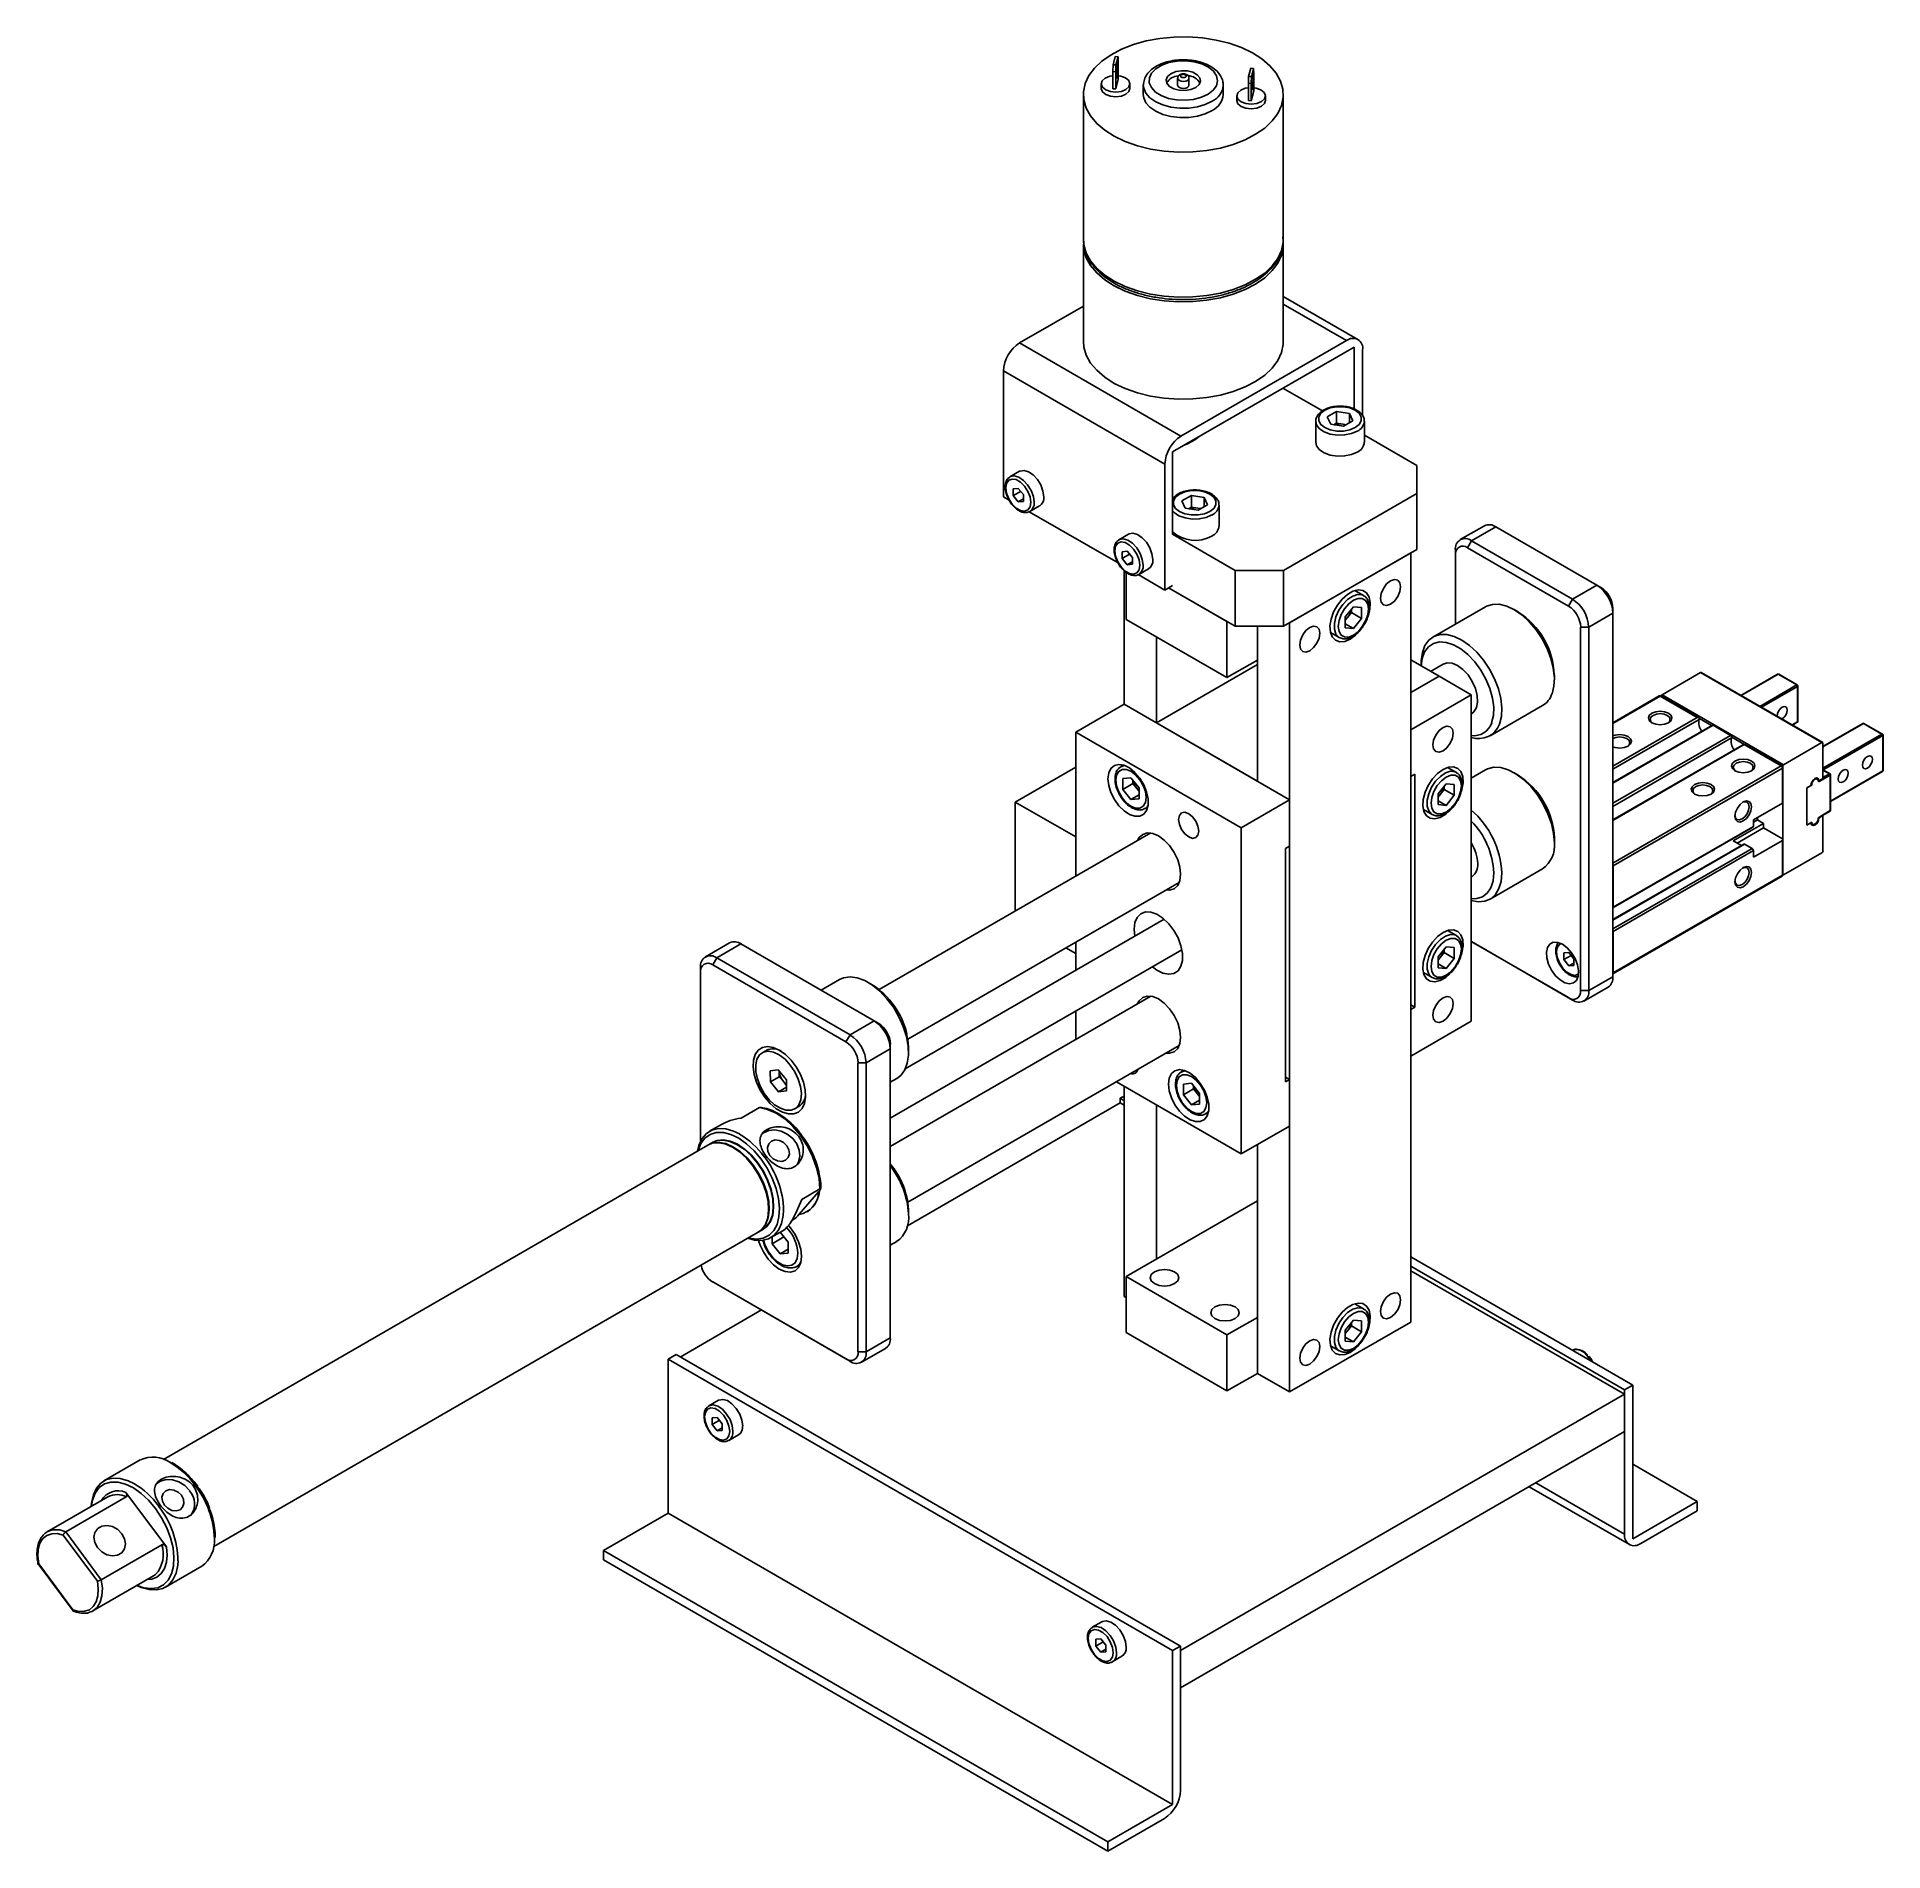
# Model space of a CAD drawing. Header units: millimetres. Extents: x 15 to 1802, y 5 to 899.
# Drawn here: x 1640.2 to 1801.9, y 729 to 887.8 of the extents above; entities that cross this region are included whole.
import ezdxf

# ---------------------------------------------------------------- set-up
doc = ezdxf.new("R2010")
doc.units = ezdxf.units.MM

msp = doc.modelspace()

# ---------------------------------------------------------------- linework, layer by layer
at = {"color": 7, "linetype": 'Continuous', "lineweight": 25}
for p, q in [((1734.48, 885.41), (1734.67, 886.13)), ((1734.92, 886.11), (1734.67, 886.13)), ((1734.73, 885.39), (1734.92, 886.11)), ((1734.93, 885.64), (1734.92, 886.11)), ((1734.46, 884.81), (1734.48, 885.41)), ((1734.71, 884.79), (1734.46, 884.81)), ((1734.46, 884.81), (1734.46, 883.3)), ((1734.48, 885.41), (1734.73, 885.39)), ((1734.73, 885.39), (1734.71, 884.79)), ((1734.71, 884.79), (1734.71, 883.28)), ((1734.75, 884.44), (1734.75, 884.85)), ((1734.9, 885.42), (1734.9, 885.01)), ((1734.93, 885.64), (1734.93, 884.14)), ((1746.54, 885.1), (1746.35, 884.38)), ((1746.79, 885.08), (1746.54, 885.1)), ((1746.79, 885.08), (1746.6, 884.36)), ((1746.8, 884.62), (1746.79, 885.08)), ((1746.8, 884.62), (1746.8, 883.11)), ((1733.45, 883.73), (1733.45, 883.32)), ((1734.71, 883.28), (1734.46, 883.3)), ((1734.71, 883.28), (1734.93, 884.14)), ((1735.95, 883.32), (1735.95, 883.73)), ((1737.13, 883.61), (1737.13, 882.8)), ((1740.13, 884.22), (1740.13, 883.61)), ((1741.13, 883.61), (1741.13, 884.22)), ((1744.13, 882.8), (1744.13, 883.61)), ((1746.33, 883.78), (1746.35, 884.38)), ((1746.58, 883.76), (1746.33, 883.78)), ((1746.33, 883.78), (1746.33, 882.27)), ((1746.35, 884.38), (1746.6, 884.36)), ((1746.6, 884.36), (1746.58, 883.76)), ((1746.58, 883.76), (1746.58, 882.25)), ((1746.8, 883.11), (1746.58, 882.25)), ((1746.62, 883.82), (1746.62, 883.41)), ((1746.77, 883.98), (1746.77, 884.39)), ((1731.88, 882.8), (1731.88, 870.09)), ((1745.32, 882.68), (1745.32, 882.27)), ((1746.58, 882.25), (1746.33, 882.27)), ((1747.82, 882.27), (1747.82, 882.68)), ((1749.38, 870.09), (1749.38, 882.8)), ((1731.88, 870.09), (1731.89, 869.96)), ((1731.88, 869.69), (1731.88, 861.16)), ((1749.38, 861.16), (1749.38, 869.69)), ((1755.93, 861.34), (1749.38, 865.12)), ((1731.88, 864.27), (1726.29, 861.04)), ((1726.29, 861.04), (1740.43, 852.88)), ((1739.69, 851.49), (1755.6, 860.67)), ((1754.93, 861.24), (1740.43, 852.88)), ((1755.6, 860.67), (1755.6, 855.27)), ((1756.34, 854.65), (1756.34, 860.43)), ((1739.02, 850.43), (1724.88, 858.59)), ((1724.88, 858.59), (1724.88, 847.57)), ((1749.36, 857.07), (1752.81, 855.08)), ((1752.24, 854.18), (1752.24, 852.34)), ((1754.06, 855.03), (1753.24, 854.56)), ((1753.54, 853.91), (1753.24, 854.56)), ((1754.66, 853.74), (1753.54, 853.91)), ((1754.06, 854.01), (1753.82, 853.87)), ((1755.18, 854.86), (1754.06, 855.03)), ((1754.06, 854.01), (1754.06, 855.03)), ((1754.62, 853.93), (1754.06, 854.01)), ((1754.91, 853.88), (1754.62, 853.93)), ((1754.66, 853.74), (1755.48, 854.21)), ((1755.18, 854.86), (1755.48, 854.21)), ((1755.18, 854.04), (1755.18, 854.86)), ((1756.49, 852.34), (1756.49, 854.18)), ((1756.49, 852.95), (1761.08, 850.3)), ((1739.69, 844.28), (1739.69, 851.49)), ((1726.3, 849.8), (1725.45, 849.31)), ((1739.02, 850.43), (1739.02, 839.4)), ((1761.08, 847.85), (1761.08, 850.3)), ((1725.37, 847.28), (1724.88, 847.57)), ((1726.18, 848.3), (1725.74, 848.26)), ((1725.74, 848.26), (1725.74, 847.67)), ((1726.39, 848.04), (1725.74, 847.67)), ((1726.18, 847.12), (1725.74, 847.67)), ((1726.18, 848.3), (1726.63, 847.75)), ((1726.63, 847.38), (1726.18, 847.12)), ((1726.63, 847.16), (1726.63, 847.75)), ((1741.34, 847.68), (1740.51, 847.21)), ((1742.46, 847.51), (1741.34, 847.68)), ((1741.34, 846.66), (1741.34, 847.68)), ((1742.46, 847.51), (1742.76, 846.86)), ((1742.46, 846.69), (1742.46, 847.51)), ((1761.08, 847.85), (1749.41, 841.12)), ((1761.08, 842.95), (1761.08, 847.85)), ((1726.63, 847.16), (1726.18, 847.12)), ((1734.92, 841.77), (1727.14, 846.26)), ((1727.2, 846.28), (1728.05, 846.77)), ((1740.81, 846.56), (1740.51, 847.21)), ((1741.94, 846.39), (1740.81, 846.56)), ((1741.34, 846.66), (1741.09, 846.52)), ((1741.9, 846.58), (1741.34, 846.66)), ((1742.18, 846.53), (1741.9, 846.58)), ((1741.94, 846.39), (1742.76, 846.86)), ((1743.76, 845), (1743.76, 846.83)), ((1735.84, 844.29), (1735, 843.8)), ((1745.17, 841.12), (1739.69, 844.28)), ((1767.01, 845.03), (1764.88, 843.81)), ((1768.01, 844.93), (1765.88, 843.71)), ((1776.84, 839.83), (1768.01, 844.93)), ((1735.73, 842.79), (1735.29, 842.75)), ((1735.29, 842.75), (1735.29, 842.16)), ((1735.93, 842.53), (1735.29, 842.16)), ((1735.73, 842.79), (1736.17, 842.24)), ((1761.08, 842.95), (1749.41, 836.22)), ((1760.55, 842.65), (1749.94, 836.53)), ((1760.55, 775.28), (1760.55, 842.65)), ((1764.47, 842.48), (1764.47, 842.89)), ((1764.47, 842.48), (1764.47, 836.42)), ((1765.53, 843.09), (1765.88, 843.71)), ((1774.37, 837.99), (1765.53, 843.09)), ((1765.88, 843.71), (1774.72, 838.6)), ((1735.73, 841.61), (1735.29, 842.16)), ((1735.45, 829.4), (1735.45, 841.09)), ((1735.63, 840.95), (1735.63, 836.83)), ((1736.17, 841.86), (1735.73, 841.61)), ((1736.17, 841.65), (1735.73, 841.61)), ((1736.17, 841.65), (1736.17, 842.24)), ((1736.75, 840.76), (1737.59, 841.25)), ((1745.17, 836.22), (1745.17, 841.12)), ((1745.17, 841.12), (1749.41, 841.12)), ((1749.41, 841.12), (1749.41, 836.22)), ((1739.02, 839.4), (1736.68, 840.75)), ((1739.02, 839.4), (1739.69, 839.79)), ((1745.17, 836.22), (1739.34, 839.59)), ((1739.34, 839.59), (1744.46, 836.63)), ((1756.42, 838.92), (1755.65, 839.36)), ((1774.72, 838.6), (1776.84, 839.83)), ((1776.84, 839.83), (1777.2, 839.62)), ((1755.53, 837.92), (1754.82, 837.04)), ((1755.36, 837.42), (1755.36, 837.71)), ((1755.53, 837.92), (1756.24, 837.86)), ((1756.24, 836.91), (1756.24, 837.86)), ((1767.1, 837.93), (1762.5, 835.28)), ((1769.95, 837.48), (1769.6, 837.68)), ((1774.72, 838.6), (1774.37, 837.99)), ((1778.26, 837.38), (1778.26, 837.79)), ((1735.63, 836.83), (1744.46, 831.73)), ((1744.46, 836.63), (1744.46, 831.73)), ((1749.41, 836.22), (1745.17, 836.22)), ((1747.12, 836.22), (1747.12, 822.67)), ((1749.94, 836.53), (1749.94, 769.16)), ((1754.82, 837.04), (1754.82, 836.09)), ((1755, 836.98), (1754.82, 836.75)), ((1754.82, 836.44), (1755.53, 836.03)), ((1755.53, 836.03), (1754.82, 836.09)), ((1755.36, 837.42), (1755, 836.98)), ((1755.36, 837.42), (1756.24, 836.91)), ((1756.24, 836.91), (1755.53, 836.03)), ((1776.14, 836.15), (1775.43, 836.15)), ((1775.43, 804.31), (1775.43, 836.15)), ((1778.26, 837.38), (1776.14, 836.15)), ((1776.14, 836.15), (1776.14, 804.31)), ((1778.26, 805.53), (1778.26, 837.38)), ((1738.28, 827.77), (1738.28, 835.3)), ((1753.53, 835.68), (1754.29, 835.24)), ((1747.12, 832.87), (1738.28, 827.77)), ((1744.46, 831.73), (1747.12, 833.26)), ((1763.03, 831.85), (1760.55, 833.28)), ((1761.47, 832.99), (1761.47, 832.75)), ((1763.4, 832.91), (1762.29, 832.27)), ((1763.03, 831.85), (1760.55, 830.42)), ((1765.85, 830.22), (1763.03, 831.85)), ((1773.13, 831.56), (1773.13, 831.97)), ((1785.93, 832.17), (1782.57, 830.23)), ((1796.57, 826.03), (1785.93, 832.17)), ((1796.64, 826.03), (1785.99, 832.18)), ((1792.69, 832.02), (1789.47, 830.17)), ((1794.36, 831.08), (1792.74, 832.02)), ((1794.41, 831.08), (1792.79, 832.02)), ((1765.85, 830.22), (1760.55, 827.16)), ((1765.85, 801.64), (1765.85, 830.22)), ((1782.32, 830.12), (1778.26, 827.77)), ((1785.63, 828.24), (1782.4, 830.11)), ((1785.78, 828.2), (1782.47, 830.12)), ((1782.57, 830.23), (1793.21, 824.09)), ((1794.43, 827.85), (1794.43, 830.96)), ((1794.46, 827.89), (1794.46, 831)), ((1735.45, 829.4), (1731.21, 826.95)), ((1735.45, 829.4), (1749.94, 821.03)), ((1765.85, 828.55), (1765.9, 828.58)), ((1767.5, 826.62), (1772.1, 829.27)), ((1731.21, 814.33), (1731.21, 826.95)), ((1731.21, 826.95), (1745.7, 818.58)), ((1738.28, 827.77), (1747.12, 822.67)), ((1760.55, 827.16), (1760.55, 823.07)), ((1786.97, 827.56), (1778.26, 822.53)), ((1787.04, 827.55), (1788.57, 826.67)), ((1793.99, 827.56), (1794.41, 827.81)), ((1800.15, 827.72), (1796.66, 825.7)), ((1796.66, 823.79), (1801.82, 826.77)), ((1801.89, 826.65), (1796.73, 823.67)), ((1801.82, 826.77), (1800.2, 827.71)), ((1801.87, 826.78), (1800.25, 827.72)), ((1801.89, 823.55), (1801.89, 826.65)), ((1801.92, 823.59), (1801.92, 826.69)), ((1789.76, 825.91), (1778.26, 819.26)), ((1793.08, 823.99), (1789.76, 825.91)), ((1793, 823.99), (1789.76, 825.86)), ((1793.21, 824.09), (1796.57, 826.03)), ((1796.66, 825.98), (1796.66, 823)), ((1731.21, 823.89), (1725.9, 820.83)), ((1735.4, 824.07), (1735.16, 823.93)), ((1760.9, 823.28), (1760.55, 823.07)), ((1760.9, 802.86), (1760.9, 823.28)), ((1764.55, 823.42), (1763.78, 823.86)), ((1767.1, 823.64), (1765.85, 822.93)), ((1769.95, 823.19), (1769.6, 823.4)), ((1793.11, 823.8), (1778.29, 815.25)), ((1793.11, 820.74), (1793.11, 823.8)), ((1793.15, 820.84), (1793.15, 823.86)), ((1797.3, 823.18), (1796.37, 822.65)), ((1797.23, 823.3), (1796.66, 823.63)), ((1797.28, 823.31), (1796.71, 823.63)), ((1797.3, 820.08), (1797.3, 823.18)), ((1797.33, 820.88), (1801.87, 823.5)), ((1797.33, 820.12), (1797.33, 823.22)), ((1736.05, 822.94), (1735.34, 822.88)), ((1735.34, 822.88), (1735.34, 821.93)), ((1736.22, 822.44), (1735.34, 821.93)), ((1736.05, 821.04), (1735.34, 821.93)), ((1736.05, 822.94), (1736.76, 822.06)), ((1736.76, 821.45), (1736.05, 821.04)), ((1736.22, 822.72), (1736.22, 822.44)), ((1736.58, 822), (1736.22, 822.44)), ((1736.76, 821.77), (1736.58, 822)), ((1736.76, 821.11), (1736.76, 822.06)), ((1763.66, 822.43), (1762.95, 821.54)), ((1762.95, 821.54), (1762.95, 820.6)), ((1763.13, 821.49), (1762.95, 821.26)), ((1763.49, 821.93), (1763.13, 821.49)), ((1763.49, 821.93), (1763.49, 822.21)), ((1763.49, 821.93), (1764.37, 821.42)), ((1763.66, 822.43), (1764.37, 822.37)), ((1764.37, 821.42), (1764.37, 822.37)), ((1795.25, 822.08), (1795.67, 822.32)), ((1795.6, 822.28), (1795.25, 822.08)), ((1795.25, 822.08), (1795.25, 818.81)), ((1796.26, 822.75), (1796.26, 822.76)), ((1796.31, 822.69), (1796.29, 822.7)), ((1796.57, 822.84), (1796.31, 822.69)), ((1725.9, 820.83), (1731.21, 817.77)), ((1725.9, 820.83), (1725.9, 811.26)), ((1736.76, 821.11), (1736.05, 821.04)), ((1737.29, 820.25), (1737.52, 820.39)), ((1737.31, 820.27), (1737.29, 820.25)), ((1749.94, 821.03), (1745.7, 818.58)), ((1749.94, 821.03), (1749.94, 816.95)), ((1761.66, 820.18), (1762.42, 819.74)), ((1762.95, 820.94), (1763.66, 820.53)), ((1763.66, 820.53), (1762.95, 820.6)), ((1764.37, 821.42), (1763.66, 820.53)), ((1793.11, 820.74), (1790.56, 819.27)), ((1793.13, 820.75), (1793.13, 817.58)), ((1796.35, 819.5), (1797.28, 820.03)), ((1796.37, 819.54), (1797.3, 820.08)), ((1745.7, 818.58), (1745.7, 790.01)), ((1778.26, 811.55), (1790.53, 818.63)), ((1778.29, 811.62), (1790.56, 818.7)), ((1788.8, 817.43), (1791.45, 818.96)), ((1789.15, 817.23), (1791.45, 818.56)), ((1790.56, 819.27), (1790.56, 818.7)), ((1790.92, 819.27), (1790.56, 819.07)), ((1790.92, 819.27), (1790.92, 819.47)), ((1790.92, 819.27), (1791.45, 818.96)), ((1791.45, 818.56), (1791.45, 818.96)), ((1793.11, 817.6), (1791.45, 818.56)), ((1795.25, 818.81), (1795.67, 819.06)), ((1795.6, 819.02), (1795.25, 818.81)), ((1796.31, 819.42), (1796.29, 819.43)), ((1796.57, 819.58), (1796.31, 819.42)), ((1796.64, 819.58), (1796.57, 819.62)), ((1796.66, 819.53), (1796.66, 816.55)), ((1737.78, 818.12), (1714, 804.4)), ((1731.21, 817.77), (1731.21, 814.33)), ((1749.94, 816.95), (1749.59, 816.75)), ((1749.59, 816.75), (1749.59, 796.33)), ((1773.13, 817.27), (1773.13, 817.68)), ((1789.72, 817.15), (1778.26, 810.53)), ((1790.56, 816.58), (1778.29, 809.49)), ((1789.51, 817.02), (1788.8, 817.43)), ((1790.46, 816.76), (1789.8, 817.14)), ((1790.56, 816), (1793.11, 817.47)), ((1790.56, 816.58), (1790.56, 816)), ((1793.11, 814.41), (1793.11, 817.47)), ((1793.15, 814.47), (1793.15, 817.54)), ((1767.5, 812.33), (1772.1, 814.98)), ((1778.29, 815.25), (1778.29, 811.62)), ((1796.57, 816.39), (1793.21, 814.45)), ((1716.5, 800.06), (1740.28, 813.79)), ((1765.85, 814.27), (1765.9, 814.29)), ((1778.26, 805.79), (1793.08, 814.34)), ((1778.29, 805.86), (1793.11, 814.41)), ((1793.15, 814.45), (1793.15, 814.45)), ((1738.96, 810.56), (1716.28, 797.47)), ((1700.89, 808.5), (1698.77, 807.27)), ((1731.21, 806.08), (1731.21, 808.55)), ((1731.21, 808.55), (1731.21, 807.56)), ((1736.33, 809.7), (1736.39, 809.08)), ((1764.55, 809.13), (1763.78, 809.58)), ((1765.85, 808.61), (1774.37, 803.7)), ((1765.85, 808.61), (1765.88, 808.6)), ((1774.72, 803.49), (1765.88, 808.6)), ((1778.29, 809.49), (1778.29, 805.86)), ((1699.42, 806.56), (1699.77, 807.17)), ((1701.89, 808.4), (1699.77, 807.17)), ((1699.77, 807.17), (1711.44, 800.44)), ((1713.56, 801.66), (1701.89, 808.4)), ((1714.97, 793.13), (1740.51, 807.88)), ((1731.21, 807.56), (1730.35, 808.06)), ((1763.66, 808.14), (1762.95, 807.26)), ((1762.95, 807.26), (1762.95, 806.31)), ((1763.13, 807.2), (1762.95, 806.97)), ((1763.49, 807.64), (1763.13, 807.2)), ((1763.49, 807.64), (1763.49, 807.92)), ((1763.49, 807.64), (1764.37, 807.13)), ((1763.66, 808.14), (1764.37, 808.08)), ((1764.37, 807.13), (1763.66, 806.24)), ((1764.37, 807.13), (1764.37, 808.08)), ((1774.41, 807.65), (1773.96, 807.61)), ((1773.96, 807.61), (1773.96, 807.03)), ((1774.61, 807.4), (1773.96, 807.03)), ((1774.41, 806.48), (1773.96, 807.03)), ((1774.41, 807.65), (1774.85, 807.1)), ((1774.85, 806.52), (1774.85, 807.1)), ((1698.36, 806.36), (1698.36, 805.95)), ((1698.36, 805.95), (1698.36, 791.14)), ((1711.08, 799.82), (1699.42, 806.56)), ((1710.53, 805.28), (1708.91, 804.34)), ((1761.66, 805.89), (1762.42, 805.45)), ((1762.95, 806.65), (1763.66, 806.24)), ((1763.66, 806.24), (1762.95, 806.31)), ((1774.85, 806.73), (1774.41, 806.48)), ((1774.85, 806.52), (1774.41, 806.48)), ((1776.14, 804.31), (1778.26, 805.53)), ((1778.26, 805.79), (1778.26, 805.79)), ((1713.38, 804.82), (1713.03, 805.03)), ((1737.78, 803.83), (1714.97, 790.67)), ((1774.72, 803.49), (1774.37, 803.7)), ((1776.14, 804.31), (1775.43, 804.31)), ((1775.72, 803.39), (1777.84, 804.62)), ((1731.21, 800.04), (1731.21, 802.5)), ((1760.55, 803.07), (1760.9, 802.86)), ((1760.55, 802.66), (1760.9, 802.86)), ((1760.55, 802.66), (1760.55, 798.58)), ((1711.08, 799.82), (1711.44, 800.44)), ((1711.44, 800.44), (1713.56, 801.66)), ((1713.56, 801.66), (1713.91, 801.46)), ((1760.55, 798.58), (1765.85, 801.64)), ((1704.13, 799.08), (1703.76, 798.87)), ((1714.97, 799.21), (1712.85, 797.99)), ((1714.97, 799.21), (1714.97, 799.62)), ((1714.97, 773.9), (1714.97, 799.21)), ((1716.5, 785.78), (1740.28, 799.5)), ((1716.56, 798.9), (1716.56, 799.31)), ((1704.45, 797.28), (1705.15, 797.37)), ((1704.47, 796.32), (1704.45, 797.28)), ((1705.15, 797.37), (1705.87, 796.5)), ((1705.24, 797.25), (1705.24, 797.27)), ((1705.25, 796.77), (1705.24, 797.25)), ((1712.14, 797.99), (1712.85, 797.99)), ((1712.14, 772.67), (1712.14, 797.99)), ((1712.85, 797.99), (1712.85, 772.67)), ((1740.7, 797.33), (1740.47, 797.19)), ((1705.25, 796.77), (1704.47, 796.32)), ((1705.19, 795.45), (1704.47, 796.32)), ((1705.89, 795.85), (1705.19, 795.45)), ((1705.61, 796.34), (1705.25, 796.77)), ((1705.88, 796.01), (1705.61, 796.34)), ((1705.87, 796.5), (1705.89, 795.54)), ((1714.97, 796.3), (1715.53, 796.62)), ((1745.7, 790.01), (1734.77, 796.32)), ((1735.45, 777.53), (1735.45, 795.92)), ((1741.35, 796.2), (1740.64, 796.13)), ((1740.64, 796.13), (1740.64, 795.19)), ((1741.53, 795.7), (1740.64, 795.19)), ((1741.35, 796.2), (1742.06, 795.31)), ((1741.53, 795.98), (1741.53, 795.7)), ((1741.88, 795.26), (1741.53, 795.7)), ((1749.94, 796.54), (1749.59, 796.74)), ((1749.59, 796.33), (1749.94, 796.54)), ((1749.94, 796.54), (1749.94, 792.45)), ((1701.91, 793.15), (1703.5, 794.07)), ((1705.89, 795.54), (1705.19, 795.45)), ((1706.59, 793.96), (1706.96, 794.17)), ((1735.09, 794.47), (1716.47, 783.71)), ((1735.09, 794.88), (1735.45, 795.08)), ((1735.09, 794.88), (1735.45, 794.67)), ((1735.09, 794.47), (1735.09, 794.88)), ((1735.45, 794.27), (1735.09, 794.47)), ((1738.28, 780.8), (1738.28, 794.29)), ((1741.35, 794.3), (1740.64, 795.19)), ((1742.06, 794.71), (1741.35, 794.3)), ((1742.06, 794.37), (1741.35, 794.3)), ((1742.06, 795.03), (1741.88, 795.26)), ((1742.06, 794.37), (1742.06, 795.31)), ((1700.18, 792.59), (1699.13, 791.99)), ((1702.75, 793.64), (1702.68, 793.6)), ((1742.59, 793.51), (1742.83, 793.65)), ((1742.61, 793.53), (1742.59, 793.51)), ((1749.94, 792.45), (1745.7, 790.01)), ((1699, 790.79), (1651.31, 763.25)), ((1699, 790.79), (1651.31, 763.25)), ((1699.41, 791.02), (1699.06, 790.82)), ((1699.44, 791.04), (1699.41, 791.02)), ((1747.12, 790.82), (1747.12, 770.79)), ((1706.98, 784.72), (1708.68, 786.7)), ((1708.8, 786.94), (1707.21, 786.02)), ((1708.79, 786.82), (1708.68, 786.7)), ((1747.12, 785.9), (1735.63, 779.26)), ((1706.35, 784.18), (1706.5, 784.27)), ((1706.98, 784.72), (1706.87, 784.59)), ((1707.68, 784.94), (1707.75, 784.98)), ((1716.56, 785.15), (1716.56, 785.02)), ((1716.56, 784.62), (1716.56, 785.02)), ((1655.71, 755.63), (1703.4, 783.16)), ((1655.71, 755.63), (1703.4, 783.16)), ((1703.46, 783.19), (1703.81, 783.4)), ((1703.81, 783.4), (1703.84, 783.42)), ((1704.51, 782.68), (1705.56, 783.28)), ((1704.61, 782.74), (1704.61, 782.14)), ((1705.65, 782.74), (1704.61, 782.14)), ((1705.32, 783.15), (1706.03, 782.27)), ((1705.32, 781.26), (1704.61, 782.14)), ((1706.03, 781.67), (1705.32, 781.26)), ((1706.03, 781.33), (1705.32, 781.26)), ((1706.03, 781.33), (1706.03, 782.27)), ((1714.97, 782.01), (1715.53, 782.33)), ((1706.78, 780.16), (1706.76, 780.15)), ((1706.78, 780.16), (1707.07, 780.33)), ((1760.55, 781), (1780, 769.77)), ((1760.55, 780.18), (1779.29, 769.36)), ((1779.29, 768.96), (1760.55, 779.77)), ((1699.42, 778.8), (1711.08, 772.06)), ((1699.77, 778.59), (1699.42, 778.8)), ((1711.44, 771.86), (1699.77, 778.59)), ((1735.63, 779.26), (1735.63, 774.37)), ((1735.63, 779.26), (1744.46, 774.16)), ((1703.68, 776.34), (1696.56, 772.22)), ((1735.45, 777.53), (1735.63, 777.43)), ((1756.42, 776.45), (1755.65, 776.89)), ((1744.46, 774.16), (1747.12, 775.69)), ((1749.94, 769.16), (1760.55, 775.28)), ((1755.53, 775.46), (1754.82, 774.57)), ((1754.82, 774.57), (1754.82, 773.62)), ((1755.36, 774.96), (1755, 774.51)), ((1755.36, 774.96), (1755.36, 775.24)), ((1755.36, 774.96), (1756.24, 774.44)), ((1755.53, 775.46), (1756.24, 775.39)), ((1756.24, 774.44), (1756.24, 775.39)), ((1712.44, 771.76), (1714.56, 772.98)), ((1712.85, 772.67), (1714.97, 773.9)), ((1735.63, 774.37), (1744.46, 769.26)), ((1744.46, 774.16), (1744.46, 769.26)), ((1753.53, 773.21), (1754.29, 772.77)), ((1755, 774.51), (1754.82, 774.29)), ((1754.82, 773.97), (1755.53, 773.56)), ((1755.53, 773.56), (1754.82, 773.62)), ((1756.24, 774.44), (1755.53, 773.56)), ((1696.2, 772.43), (1695.5, 772.02)), ((1739.69, 746.51), (1695.5, 772.02)), ((1695.5, 772.02), (1695.5, 758.55)), ((1740.4, 746.91), (1696.2, 772.43)), ((1711.44, 771.86), (1711.08, 772.06)), ((1712.14, 772.67), (1712.85, 772.67)), ((1744.46, 769.26), (1747.12, 770.79)), ((1749.94, 769.16), (1747.12, 770.79)), ((1779.29, 769.36), (1780, 769.77)), ((1780, 769.77), (1780, 756.3)), ((1699.93, 768.43), (1699.08, 767.94)), ((1740.4, 746.51), (1779.29, 768.96)), ((1779.29, 756.71), (1779.29, 769.36)), ((1779.29, 768.96), (1779.29, 765.69)), ((1699.81, 766.93), (1699.37, 766.89)), ((1699.37, 766.89), (1699.37, 766.3)), ((1700.02, 766.68), (1699.37, 766.3)), ((1699.81, 766.93), (1700.25, 766.38)), ((1699.81, 765.75), (1699.37, 766.3)), ((1700.25, 766.01), (1699.81, 765.75)), ((1700.25, 765.79), (1699.81, 765.75)), ((1700.25, 765.79), (1700.25, 766.38)), ((1700.83, 764.91), (1701.67, 765.4)), ((1740.4, 743.24), (1779.29, 765.69)), ((1649.28, 763.21), (1646.1, 761.37)), ((1780, 762.83), (1785.65, 759.57)), ((1651.56, 755.59), (1648.01, 760.36)), ((1654, 761.29), (1654.31, 760.91)), ((1654.43, 760.72), (1654.78, 760.17)), ((1770.92, 760.86), (1779.7, 755.79)), ((1646.43, 759.98), (1641.13, 756.91)), ((1648.05, 759.97), (1642.75, 756.91)), ((1695.5, 758.55), (1689.84, 755.28)), ((1739.69, 733.03), (1695.5, 758.55)), ((1780, 756.3), (1785.65, 759.57)), ((1785.65, 758.75), (1780.7, 755.89)), ((1785.65, 759.57), (1785.65, 758.75)), ((1642.75, 756.91), (1645.86, 752.72)), ((1645.53, 752.58), (1642.53, 756.62)), ((1645.86, 752.72), (1651.17, 755.78)), ((1734.03, 729.77), (1689.84, 755.28)), ((1689.84, 755.28), (1689.84, 754.46)), ((1640.32, 754.11), (1643.39, 749.99)), ((1640.38, 754.12), (1643.38, 750.08)), ((1651.48, 752.06), (1654.66, 753.9)), ((1734.03, 728.95), (1689.84, 754.46)), ((1645.13, 749.99), (1650.43, 753.05)), ((1650.43, 753.05), (1650.62, 753.17)), ((1733.51, 749.04), (1732.66, 748.55)), ((1733.4, 747.54), (1732.96, 747.5)), ((1732.96, 747.5), (1732.96, 746.91)), ((1733.6, 747.29), (1732.96, 746.91)), ((1733.4, 747.54), (1733.84, 746.99)), ((1733.4, 746.36), (1732.96, 746.91)), ((1733.84, 746.62), (1733.4, 746.36)), ((1733.84, 746.4), (1733.4, 746.36)), ((1733.84, 746.4), (1733.84, 746.99)), ((1734.41, 745.52), (1735.26, 746.01)), ((1740.4, 746.91), (1739.69, 746.51)), ((1739.69, 746.51), (1739.69, 733.03)), ((1740.4, 734.26), (1740.4, 746.91)), ((1740.4, 746.51), (1740.4, 743.24)), ((1739.69, 733.03), (1734.03, 729.77)), ((1734.03, 728.95), (1738.98, 731.81)), ((1734.03, 729.77), (1734.03, 728.95))]:
    msp.add_line(p, q, dxfattribs=at)
at = {"color": 8, "linetype": 'Continuous', "lineweight": 25}
for p, q in [((1734.9, 885.01), (1734.75, 885.03)), ((1734.9, 885.42), (1734.8, 885.43)), ((1746.62, 884), (1746.77, 883.98)), ((1746.67, 884.4), (1746.77, 884.39)), ((1754.93, 861.24), (1749.38, 864.44)), ((1792.74, 832.02), (1789.5, 830.15)), ((1782.4, 830.11), (1778.26, 827.72)), ((1791.13, 829.21), (1794.36, 831.08)), ((1794.43, 830.96), (1791.27, 829.13)), ((1778.26, 823.98), (1785.63, 828.24)), ((1785.83, 828.07), (1778.26, 823.7)), ((1786.91, 827.52), (1785.84, 828.14)), ((1787.04, 827.55), (1778.26, 822.48)), ((1778.26, 820.72), (1788.57, 826.67)), ((1788.66, 826.44), (1778.26, 820.43)), ((1789.74, 825.89), (1788.67, 826.51)), ((1793.96, 827.58), (1794.43, 827.85)), ((1800.2, 827.71), (1796.66, 825.67)), ((1789.76, 825.86), (1778.26, 819.21)), ((1778.26, 815.48), (1793, 823.99)), ((1796.66, 822.97), (1797.23, 823.3)), ((1796.73, 823.67), (1796.73, 823.62)), ((1797.33, 820.91), (1801.89, 823.55)), ((1796.57, 819.58), (1796.53, 819.6)), ((1789.8, 817.14), (1778.26, 810.48)), ((1778.26, 809.72), (1790.46, 816.76)), ((1771.51, 761.2), (1779.29, 756.71))]:
    msp.add_line(p, q, dxfattribs=at)
at = {"color": 7, "linetype": 'Continuous', "lineweight": 25, "flags": 128}
for points in [[(1746.96, 879.31), (1747.76, 879.86), (1748.41, 880.48), (1748.9, 881.14), (1749.22, 881.83), (1749.37, 882.55), (1749.35, 883.27), (1749.14, 883.98), (1748.76, 884.67), (1748.22, 885.32), (1747.52, 885.91), (1746.68, 886.45), (1745.72, 886.91), (1744.65, 887.28), (1743.51, 887.57), (1742.3, 887.75), (1741.06, 887.84), (1739.81, 887.82), (1738.58, 887.71), (1737.39, 887.49), (1736.27, 887.17), (1735.23, 886.77), (1734.31, 886.28), (1733.51, 885.73), (1732.86, 885.11), (1732.37, 884.45), (1732.04, 883.76), (1731.89, 883.04), (1731.92, 882.32), (1732.13, 881.61), (1732.51, 880.92), (1733.05, 880.27), (1733.75, 879.68), (1734.59, 879.14), (1735.55, 878.68), (1736.62, 878.31), (1737.76, 878.02), (1738.97, 877.84), (1740.21, 877.75), (1741.46, 877.77), (1742.69, 877.89), (1743.88, 878.1), (1745, 878.42), (1746.04, 878.82), (1746.96, 879.31)], [(1734.75, 884.85), (1734.75, 885.03), (1734.77, 885.22), (1734.79, 885.4), (1734.82, 885.54), (1734.85, 885.62), (1734.88, 885.63), (1734.89, 885.56), (1734.9, 885.42)], [(1734.9, 885.01), (1734.89, 884.84), (1734.88, 884.64), (1734.85, 884.46), (1734.82, 884.32), (1734.79, 884.24), (1734.77, 884.24), (1734.75, 884.31), (1734.75, 884.44)], [(1742.8, 882.82), (1743.25, 883.17), (1743.53, 883.57), (1743.63, 884), (1743.55, 884.44), (1743.28, 884.84), (1742.84, 885.19), (1742.26, 885.47), (1741.59, 885.66), (1740.85, 885.75), (1740.1, 885.72), (1739.38, 885.59), (1738.74, 885.36), (1738.22, 885.05), (1737.85, 884.67), (1737.66, 884.25), (1737.65, 883.82), (1737.84, 883.4), (1738.19, 883.01), (1738.7, 882.7), (1739.33, 882.46), (1740.05, 882.32), (1740.8, 882.29), (1741.54, 882.37), (1742.22, 882.55), (1742.8, 882.82)], [(1741.72, 883.42), (1742.01, 883.67), (1742.13, 883.96), (1742.07, 884.26), (1741.84, 884.53), (1741.47, 884.74), (1740.99, 884.86), (1740.47, 884.88), (1739.97, 884.8), (1739.55, 884.62), (1739.26, 884.37), (1739.14, 884.08), (1739.19, 883.78), (1739.43, 883.51), (1739.8, 883.3), (1740.28, 883.18), (1740.8, 883.16), (1741.3, 883.24), (1741.72, 883.42)], [(1740.82, 884.33), (1740.87, 884.38), (1740.88, 884.43), (1740.86, 884.49), (1740.81, 884.53), (1740.72, 884.56), (1740.63, 884.57), (1740.53, 884.56), (1740.45, 884.53), (1740.4, 884.48), (1740.38, 884.42), (1740.41, 884.37), (1740.46, 884.32), (1740.54, 884.29), (1740.64, 884.28), (1740.74, 884.3), (1740.82, 884.33)], [(1746.77, 884.39), (1746.76, 884.53), (1746.75, 884.6), (1746.72, 884.59), (1746.69, 884.52), (1746.66, 884.38), (1746.64, 884.19), (1746.62, 884), (1746.62, 883.82)], [(1734.46, 884.44), (1734.2, 884.39), (1733.8, 884.23), (1733.54, 883.99), (1733.45, 883.71), (1733.56, 883.44), (1733.84, 883.21), (1734.25, 883.05), (1734.73, 883.01), (1735.21, 883.07), (1735.61, 883.23)], [(1733.45, 883.32), (1733.45, 883.3), (1733.56, 883.03), (1733.84, 882.8), (1734.25, 882.65), (1734.73, 882.6), (1735.21, 882.66), (1735.61, 882.82)], [(1735.61, 883.23), (1735.87, 883.47), (1735.95, 883.74), (1735.85, 884.02), (1735.57, 884.25), (1735.16, 884.4), (1734.93, 884.44)], [(1735.61, 882.82), (1735.87, 883.06), (1735.95, 883.32)], [(1740.13, 883.61), (1740.13, 883.61), (1740.18, 883.5), (1740.29, 883.4), (1740.45, 883.34), (1740.65, 883.32), (1740.84, 883.35), (1741, 883.41)], [(1741, 883.41), (1741.1, 883.51), (1741.13, 883.61)], [(1746.33, 883.39), (1746.06, 883.34), (1745.66, 883.18), (1745.4, 882.94), (1745.32, 882.66), (1745.42, 882.39), (1745.7, 882.16), (1746.11, 882.01), (1746.59, 881.96), (1747.07, 882.02), (1747.47, 882.18)], [(1746.62, 883.41), (1746.62, 883.28), (1746.64, 883.21), (1746.66, 883.21), (1746.69, 883.29), (1746.72, 883.43), (1746.75, 883.61), (1746.76, 883.81), (1746.77, 883.98)], [(1747.47, 882.18), (1747.73, 882.42), (1747.82, 882.7), (1747.71, 882.97), (1747.43, 883.2), (1747.02, 883.35), (1746.8, 883.39)], [(1737.13, 882.8), (1737.17, 882.52), (1737.36, 882.08), (1737.71, 881.68), (1738.22, 881.33), (1738.84, 881.06), (1739.55, 880.87), (1740.32, 880.78), (1741.11, 880.79), (1741.87, 880.9), (1742.56, 881.11), (1743.16, 881.4)], [(1745.32, 882.27), (1745.32, 882.25), (1745.42, 881.98), (1745.7, 881.75), (1746.11, 881.6), (1746.59, 881.55), (1747.07, 881.61), (1747.47, 881.77)], [(1747.47, 881.77), (1747.73, 882.01), (1747.82, 882.27)], [(1731.88, 869.69), (1731.92, 869.21), (1732.13, 868.5), (1732.51, 867.81), (1733.05, 867.17), (1733.75, 866.57), (1734.59, 866.03), (1735.55, 865.58), (1736.62, 865.2), (1737.76, 864.91), (1738.97, 864.73), (1740.21, 864.64), (1741.46, 864.66), (1742.69, 864.78), (1743.88, 865), (1745, 865.31), (1746.04, 865.71), (1746.96, 866.2)], [(1746.96, 866.2), (1747.76, 866.75), (1748.41, 867.37), (1748.9, 868.03), (1749.22, 868.73), (1749.37, 869.44), (1749.38, 869.69)], [(1731.88, 861.16), (1731.92, 860.68), (1732.13, 859.97), (1732.51, 859.28), (1733.05, 858.64), (1733.75, 858.04), (1734.59, 857.5), (1735.55, 857.05), (1736.62, 856.67), (1737.76, 856.39), (1738.97, 856.2), (1740.21, 856.11), (1741.46, 856.13), (1742.69, 856.25), (1743.88, 856.47), (1745, 856.78), (1746.04, 857.18), (1746.96, 857.67)], [(1746.96, 857.67), (1747.76, 858.22), (1748.41, 858.84), (1748.9, 859.5), (1749.22, 860.2), (1749.37, 860.91), (1749.38, 861.16)], [(1755.69, 853.62), (1756.03, 853.89), (1756.22, 854.22), (1756.22, 854.55), (1756.03, 854.88), (1755.69, 855.15), (1755.21, 855.35), (1754.66, 855.45), (1754.07, 855.45), (1753.51, 855.35), (1753.04, 855.15), (1752.69, 854.88), (1752.51, 854.55), (1752.51, 854.22), (1752.69, 853.89), (1753.04, 853.62), (1753.51, 853.42), (1754.07, 853.32), (1754.66, 853.32), (1755.21, 853.42), (1755.69, 853.62)], [(1752.24, 852.34), (1752.31, 852.03), (1752.56, 851.69), (1752.98, 851.41), (1753.51, 851.22), (1754.13, 851.12), (1754.76, 851.14), (1755.36, 851.26), (1755.87, 851.48)], [(1727.28, 847.08), (1727.21, 847.55), (1727.02, 848.04), (1726.73, 848.49), (1726.37, 848.85), (1725.99, 849.07), (1725.64, 849.12), (1725.34, 849.01), (1725.15, 848.74), (1725.09, 848.34), (1725.15, 847.87), (1725.34, 847.38), (1725.64, 846.93), (1725.99, 846.57), (1726.37, 846.35), (1726.73, 846.3), (1727.02, 846.41), (1727.21, 846.68), (1727.28, 847.08)], [(1728.41, 847.57), (1728.34, 848.07), (1728.15, 848.6), (1727.85, 849.09), (1727.48, 849.49), (1727.07, 849.76), (1726.68, 849.88), (1726.34, 849.82), (1726.3, 849.8)], [(1742.96, 846.27), (1743.31, 846.55), (1743.49, 846.87), (1743.49, 847.21), (1743.31, 847.53), (1742.96, 847.8), (1742.49, 848), (1741.93, 848.11), (1741.34, 848.11), (1740.78, 848), (1740.31, 847.8), (1739.96, 847.53), (1739.78, 847.21), (1739.78, 846.87), (1739.96, 846.55), (1740.31, 846.27), (1740.78, 846.07), (1741.34, 845.97), (1741.93, 845.97), (1742.49, 846.07), (1742.96, 846.27)], [(1737.96, 842.06), (1737.89, 842.56), (1737.7, 843.08), (1737.4, 843.58), (1737.02, 843.98), (1736.62, 844.25), (1736.22, 844.37), (1735.88, 844.31), (1735.84, 844.29)], [(1736.83, 841.57), (1736.76, 842.04), (1736.57, 842.53), (1736.28, 842.98), (1735.92, 843.34), (1735.54, 843.56), (1735.18, 843.61), (1734.89, 843.5), (1734.7, 843.23), (1734.63, 842.83), (1734.7, 842.36), (1734.89, 841.87), (1735.18, 841.42), (1735.54, 841.06), (1735.92, 840.84), (1736.28, 840.79), (1736.57, 840.9), (1736.76, 841.17), (1736.83, 841.57)], [(1756.84, 837.16), (1756.98, 837.72), (1757.01, 838.29), (1756.91, 838.78), (1756.69, 839.15), (1756.36, 839.36), (1755.95, 839.42), (1755.49, 839.3), (1755.01, 839.02), (1754.54, 838.6), (1754.13, 838.08), (1753.8, 837.48), (1753.58, 836.86), (1753.48, 836.26), (1753.52, 835.72), (1753.68, 835.29), (1753.96, 835), (1754.33, 834.86), (1754.77, 834.9), (1755.25, 835.1), (1755.25, 835.1)], [(1758.78, 838.16), (1759.12, 838.43), (1759.41, 838.82), (1759.6, 839.26), (1759.67, 839.69), (1759.6, 840.04), (1759.41, 840.26), (1759.12, 840.32), (1758.78, 840.2), (1758.44, 839.93), (1758.16, 839.54), (1757.97, 839.1), (1757.9, 838.67), (1757.97, 838.32), (1758.16, 838.1), (1758.44, 838.04), (1758.78, 838.16)], [(1756.86, 837.74), (1756.79, 838.17), (1756.6, 838.49), (1756.31, 838.66), (1755.94, 838.67), (1755.53, 838.5), (1755.12, 838.19), (1754.75, 837.76), (1754.46, 837.25), (1754.27, 836.72), (1754.2, 836.21), (1754.27, 835.77), (1754.46, 835.45), (1754.75, 835.29), (1755.12, 835.28), (1755.53, 835.44), (1755.94, 835.75), (1756.31, 836.19), (1756.6, 836.69), (1756.79, 837.23), (1756.86, 837.74)], [(1772.93, 830.31), (1773.09, 830.97), (1773.13, 831.72), (1773.04, 832.54), (1772.83, 833.4), (1772.5, 834.27), (1772.06, 835.11), (1771.54, 835.9), (1770.94, 836.6), (1770.3, 837.2), (1769.63, 837.67), (1768.96, 837.99), (1768.31, 838.15), (1767.71, 838.14), (1767.18, 837.98), (1767.1, 837.93)], [(1751.71, 834.08), (1752.05, 834.35), (1752.34, 834.74), (1752.53, 835.18), (1752.6, 835.61), (1752.53, 835.96), (1752.34, 836.18), (1752.05, 836.23), (1751.71, 836.12), (1751.37, 835.84), (1751.09, 835.46), (1750.9, 835.02), (1750.83, 834.59), (1750.9, 834.23), (1751.09, 834.01), (1751.37, 833.96), (1751.71, 834.08)], [(1755.25, 835.1), (1755.72, 835.45), (1756.06, 835.79)], [(1761.47, 832.99), (1761.47, 833.22), (1761.57, 833.93), (1761.8, 834.53), (1762.14, 835), (1762.58, 835.32), (1763.12, 835.49), (1763.72, 835.49), (1764.36, 835.33), (1765.03, 835.01), (1765.7, 834.55), (1766.34, 833.95), (1766.94, 833.24), (1767.46, 832.46), (1767.9, 831.61), (1768.23, 830.75), (1768.44, 829.89), (1768.53, 829.07), (1768.5, 828.31), (1768.33, 827.66), (1768.33, 827.66)], [(1767.64, 827.78), (1767.8, 828.41), (1767.82, 829.14), (1767.72, 829.94), (1767.49, 830.77), (1767.14, 831.59), (1766.69, 832.38), (1766.16, 833.11), (1765.56, 833.74), (1764.93, 834.24), (1764.29, 834.6), (1763.66, 834.81), (1763.07, 834.85), (1762.54, 834.72), (1762.11, 834.42), (1761.77, 833.98), (1761.56, 833.41), (1761.47, 832.75)], [(1766.31, 829.1), (1766.41, 829.59), (1766.38, 830.16), (1766.22, 830.78), (1765.94, 831.39), (1765.57, 831.96), (1765.13, 832.43), (1764.65, 832.79), (1764.17, 832.99), (1763.73, 833.02), (1763.4, 832.91)], [(1765.9, 828.58), (1766.09, 828.73), (1766.31, 829.1)], [(1781.68, 828.61), (1782.01, 828.73), (1782.4, 828.78), (1782.79, 828.73), (1783.13, 828.61), (1783.35, 828.41), (1783.43, 828.19), (1783.35, 827.96), (1783.13, 827.77), (1782.79, 827.64), (1782.4, 827.6), (1782.01, 827.64), (1781.68, 827.77), (1781.45, 827.96), (1781.38, 828.19), (1781.45, 828.41), (1781.68, 828.61)], [(1783.07, 827.74), (1783.21, 827.87), (1783.28, 828.07), (1783.21, 828.26), (1783.02, 828.42), (1782.74, 828.53), (1782.4, 828.57), (1782.07, 828.53), (1781.78, 828.42), (1781.59, 828.26), (1781.53, 828.07), (1781.59, 827.87), (1781.73, 827.74)], [(1793.09, 829.14), (1793.26, 829.2), (1793.4, 829.17), (1793.5, 829.06), (1793.53, 828.88), (1793.5, 828.67), (1793.4, 828.45), (1793.26, 828.25), (1793.09, 828.12), (1793.06, 828.1)], [(1763.38, 827.36), (1763.04, 827.09), (1762.75, 826.7), (1762.56, 826.26), (1762.5, 825.83), (1762.56, 825.48), (1762.75, 825.26), (1763.04, 825.2), (1763.38, 825.32), (1763.72, 825.59), (1764, 825.98), (1764.2, 826.42), (1764.26, 826.85), (1764.2, 827.2), (1764, 827.42), (1763.72, 827.48), (1763.38, 827.36)], [(1778.26, 826.62), (1778.47, 826.69), (1778.86, 826.74), (1779.26, 826.69), (1779.59, 826.57), (1779.81, 826.37), (1779.89, 826.15), (1779.81, 825.92), (1779.59, 825.73), (1779.26, 825.6), (1778.86, 825.56), (1778.47, 825.6), (1778.26, 825.67)], [(1779.53, 825.7), (1779.67, 825.83), (1779.74, 826.02), (1779.67, 826.22), (1779.48, 826.38), (1779.2, 826.49), (1778.86, 826.53), (1778.53, 826.49), (1778.26, 826.39)], [(1789.76, 825.86), (1789.76, 825.88), (1789.76, 825.89), (1789.76, 825.9), (1789.76, 825.91)], [(1800.99, 824.58), (1800.96, 824.36), (1800.86, 824.14), (1800.72, 823.95), (1800.55, 823.81), (1800.38, 823.75), (1800.24, 823.78), (1800.14, 823.89), (1800.11, 824.07), (1800.14, 824.28), (1800.24, 824.5), (1800.38, 824.7), (1800.55, 824.83), (1800.72, 824.89), (1800.86, 824.86), (1800.96, 824.75), (1800.99, 824.58)], [(1734.03, 822.87), (1734.1, 822.28), (1734.29, 821.66), (1734.6, 821.05), (1734.99, 820.51), (1735.44, 820.06), (1735.92, 819.74), (1736.39, 819.58), (1736.82, 819.59), (1737.17, 819.77), (1737.42, 820.1), (1737.55, 820.56), (1737.55, 821.12), (1737.42, 821.73), (1737.17, 822.35), (1736.82, 822.93), (1736.39, 823.43), (1735.92, 823.82), (1735.44, 824.06), (1734.99, 824.13), (1734.6, 824.04), (1734.29, 823.78), (1734.1, 823.38), (1734.03, 822.87)], [(1737.38, 821.23), (1737.31, 821.74), (1737.12, 822.27), (1736.83, 822.78), (1736.46, 823.21), (1736.05, 823.52), (1735.64, 823.68), (1735.27, 823.68), (1734.98, 823.51), (1734.79, 823.19), (1734.72, 822.76), (1734.79, 822.25), (1734.98, 821.71), (1735.27, 821.2), (1735.64, 820.77), (1736.05, 820.46), (1736.46, 820.3), (1736.83, 820.3), (1737.12, 820.47), (1737.31, 820.79), (1737.38, 821.23)], [(1763.38, 823.69), (1762.9, 823.33), (1762.46, 822.86), (1762.09, 822.29), (1761.81, 821.68), (1761.65, 821.06), (1761.62, 820.49), (1761.71, 820), (1761.93, 819.63), (1762.26, 819.42), (1762.67, 819.37), (1763.14, 819.48), (1763.62, 819.76), (1763.96, 820.05)], [(1764.99, 822.25), (1764.92, 822.68), (1764.73, 823), (1764.44, 823.17), (1764.07, 823.17), (1763.66, 823.01), (1763.25, 822.7), (1762.88, 822.27), (1762.59, 821.76), (1762.4, 821.23), (1762.34, 820.72), (1762.4, 820.28), (1762.59, 819.96), (1762.88, 819.79), (1763.25, 819.79), (1763.66, 819.95), (1764.07, 820.26), (1764.44, 820.69), (1764.73, 821.2), (1764.92, 821.74), (1764.99, 822.25)], [(1764.99, 821.74), (1765.04, 821.92), (1765.14, 822.52), (1765.11, 823.06), (1764.95, 823.49), (1764.67, 823.78), (1764.3, 823.92), (1763.86, 823.89), (1763.38, 823.69)], [(1773.13, 817.27), (1773.07, 818.08), (1772.88, 818.94), (1772.57, 819.8), (1772.16, 820.65), (1771.65, 821.45), (1771.07, 822.18), (1770.43, 822.8), (1769.77, 823.29), (1769.09, 823.64), (1768.44, 823.84), (1767.83, 823.87), (1767.28, 823.73), (1767.1, 823.64)], [(1788.95, 824.41), (1789.28, 824.54), (1789.67, 824.58), (1790.07, 824.54), (1790.4, 824.41), (1790.62, 824.22), (1790.7, 823.99), (1790.62, 823.76), (1790.4, 823.57), (1790.07, 823.44), (1789.67, 823.4), (1789.28, 823.44), (1788.95, 823.57), (1788.73, 823.76), (1788.65, 823.99), (1788.73, 824.22), (1788.95, 824.41)], [(1790.34, 823.54), (1790.48, 823.67), (1790.55, 823.87), (1790.48, 824.06), (1790.29, 824.22), (1790.01, 824.33), (1789.67, 824.37), (1789.34, 824.33), (1789.06, 824.22), (1788.87, 824.06), (1788.8, 823.87), (1788.87, 823.67), (1789.01, 823.54)], [(1798.87, 823.35), (1798.84, 823.14), (1798.74, 822.92), (1798.6, 822.72), (1798.43, 822.59), (1798.26, 822.53), (1798.12, 822.56), (1798.02, 822.67), (1797.99, 822.84), (1798.02, 823.06), (1798.12, 823.28), (1798.26, 823.47), (1798.43, 823.61), (1798.6, 823.67), (1798.74, 823.64), (1798.84, 823.53), (1798.87, 823.35)], [(1785.41, 822.37), (1785.75, 822.49), (1786.14, 822.54), (1786.53, 822.49), (1786.86, 822.37), (1787.09, 822.17), (1787.16, 821.95), (1787.09, 821.72), (1786.86, 821.53), (1786.53, 821.4), (1786.14, 821.36), (1785.75, 821.4), (1785.41, 821.53), (1785.19, 821.72), (1785.11, 821.95), (1785.19, 822.17), (1785.41, 822.37)], [(1786.81, 821.5), (1786.95, 821.63), (1787.01, 821.83), (1786.95, 822.02), (1786.76, 822.18), (1786.47, 822.29), (1786.14, 822.33), (1785.8, 822.29), (1785.52, 822.18), (1785.33, 822.02), (1785.26, 821.83), (1785.33, 821.63), (1785.47, 821.5)], [(1796.31, 822.69), (1796.28, 822.83), (1796.2, 822.92), (1796.09, 822.94), (1795.95, 822.89), (1795.82, 822.78), (1795.7, 822.63), (1795.63, 822.45), (1795.6, 822.28)], [(1796.23, 822.7), (1796.2, 822.79), (1796.13, 822.84), (1796.03, 822.85), (1795.93, 822.8), (1795.83, 822.71), (1795.75, 822.59), (1795.69, 822.45), (1795.67, 822.32)], [(1796.23, 822.7), (1796.24, 822.68), (1796.25, 822.66), (1796.26, 822.64), (1796.28, 822.63), (1796.3, 822.63), (1796.32, 822.63), (1796.35, 822.63), (1796.37, 822.65)], [(1740.22, 819.3), (1740.29, 818.87), (1740.48, 818.43), (1740.77, 818.04), (1741.11, 817.77), (1741.44, 817.65), (1741.73, 817.71), (1741.92, 817.93), (1741.99, 818.28), (1741.92, 818.71), (1741.73, 819.15), (1741.44, 819.54), (1741.11, 819.81), (1740.77, 819.93), (1740.48, 819.87), (1740.29, 819.65), (1740.22, 819.3)], [(1788.95, 819.59), (1789.01, 819.94), (1789.17, 820.3), (1789.4, 820.62), (1789.68, 820.84), (1789.96, 820.94), (1790.19, 820.89), (1790.35, 820.71), (1790.4, 820.42), (1790.35, 820.07), (1790.19, 819.71), (1789.96, 819.39), (1789.68, 819.17), (1789.4, 819.07), (1789.17, 819.12), (1789.01, 819.3), (1788.95, 819.59)], [(1788.96, 819.65), (1789, 819.46), (1789.14, 819.31), (1789.34, 819.27), (1789.57, 819.35), (1789.81, 819.54), (1790.01, 819.81), (1790.14, 820.12), (1790.19, 820.42), (1790.14, 820.67), (1790.01, 820.82), (1789.81, 820.86), (1789.62, 820.81)], [(1796.31, 819.42), (1796.28, 819.25), (1796.2, 819.07), (1796.09, 818.92), (1795.95, 818.81), (1795.82, 818.76), (1795.7, 818.79), (1795.63, 818.87), (1795.6, 819.02)], [(1795.67, 819.06), (1795.69, 818.95), (1795.75, 818.88), (1795.83, 818.85), (1795.93, 818.88), (1796.03, 818.95), (1796.13, 819.06), (1796.2, 819.19), (1796.23, 819.33)], [(1739.13, 813.13), (1739.43, 813.12), (1739.83, 813.24), (1740.14, 813.53), (1740.33, 813.96), (1740.4, 814.5), (1740.33, 815.12), (1740.14, 815.77), (1739.83, 816.42), (1739.43, 817.01), (1738.96, 817.5), (1738.45, 817.87), (1737.95, 818.08), (1737.48, 818.13), (1737.08, 818), (1736.77, 817.72), (1736.63, 817.46)], [(1778.26, 815.27), (1778.27, 815.26), (1778.29, 815.25)], [(1788.95, 813.83), (1789.01, 814.18), (1789.17, 814.55), (1789.4, 814.86), (1789.68, 815.09), (1789.96, 815.18), (1790.19, 815.14), (1790.35, 814.96), (1790.4, 814.67), (1790.35, 814.32), (1790.19, 813.95), (1789.96, 813.64), (1789.68, 813.41), (1789.4, 813.32), (1789.17, 813.36), (1789.01, 813.54), (1788.95, 813.83)], [(1788.96, 813.9), (1789, 813.71), (1789.14, 813.55), (1789.34, 813.51), (1789.57, 813.6), (1789.81, 813.79), (1790.01, 814.06), (1790.14, 814.37), (1790.19, 814.67), (1790.14, 814.91), (1790.01, 815.07), (1789.81, 815.11), (1789.62, 815.05)], [(1765.85, 812.36), (1766.33, 812.37), (1766.84, 812.53), (1767.26, 812.85), (1767.57, 813.32), (1767.76, 813.92), (1767.83, 814.62)], [(1768.54, 814.62), (1768.47, 813.88), (1768.28, 813.25), (1767.98, 812.74), (1767.56, 812.36), (1767.05, 812.15), (1766.47, 812.1), (1765.85, 812.2)], [(1737.94, 806.39), (1738.32, 806.11), (1738.85, 805.84), (1739.36, 805.74), (1739.81, 805.81), (1740.17, 806.05), (1740.43, 806.44), (1740.56, 806.96), (1740.56, 807.57), (1740.43, 808.24), (1740.17, 808.93), (1739.81, 809.59), (1739.36, 810.17), (1738.85, 810.66), (1738.32, 811), (1737.8, 811.19), (1737.32, 811.2), (1736.91, 811.05), (1736.59, 810.73), (1736.4, 810.27), (1736.33, 809.7), (1736.33, 809.7)], [(1763.38, 809.4), (1762.9, 809.05), (1762.46, 808.57), (1762.09, 808), (1761.81, 807.39), (1761.65, 806.77), (1761.62, 806.2), (1761.71, 805.71), (1761.93, 805.34), (1762.26, 805.13), (1762.67, 805.08), (1763.14, 805.19), (1763.62, 805.47), (1763.96, 805.76)], [(1764.99, 807.96), (1764.92, 808.39), (1764.73, 808.71), (1764.44, 808.88), (1764.07, 808.88), (1763.66, 808.72), (1763.25, 808.41), (1762.88, 807.98), (1762.59, 807.47), (1762.4, 806.94), (1762.34, 806.43), (1762.4, 805.99), (1762.59, 805.67), (1762.88, 805.5), (1763.25, 805.5), (1763.66, 805.66), (1764.07, 805.97), (1764.44, 806.4), (1764.73, 806.91), (1764.92, 807.45), (1764.99, 807.96)], [(1764.99, 807.45), (1765.04, 807.63), (1765.14, 808.23), (1765.11, 808.77), (1764.95, 809.2), (1764.67, 809.49), (1764.3, 809.63), (1763.86, 809.6), (1763.38, 809.4)], [(1773.84, 808.37), (1773.42, 808.54), (1773.04, 808.55), (1772.73, 808.39), (1772.52, 808.09), (1772.43, 807.67), (1772.46, 807.17), (1772.61, 806.63), (1772.88, 806.1), (1773.23, 805.62), (1773.63, 805.25), (1774.05, 805), (1774.45, 804.91), (1774.8, 804.99), (1775.06, 805.21), (1775.22, 805.58), (1775.25, 806.05), (1775.16, 806.57), (1774.95, 807.12), (1774.64, 807.63), (1774.26, 808.06), (1773.84, 808.37)], [(1716.38, 800.3), (1716.11, 801.17), (1715.73, 802.03), (1715.24, 802.85), (1714.68, 803.6), (1714.06, 804.25), (1713.4, 804.79), (1712.73, 805.19), (1712.07, 805.43), (1711.44, 805.51), (1710.87, 805.43), (1710.53, 805.28)], [(1739.13, 798.84), (1739.43, 798.83), (1739.83, 798.95), (1740.14, 799.24), (1740.33, 799.67), (1740.4, 800.21), (1740.33, 800.83), (1740.14, 801.48), (1739.83, 802.13), (1739.43, 802.72), (1738.96, 803.21), (1738.45, 803.58), (1737.95, 803.79), (1737.48, 803.84), (1737.08, 803.72), (1736.77, 803.43), (1736.63, 803.17)], [(1763.38, 803.68), (1763.04, 803.41), (1762.75, 803.02), (1762.56, 802.58), (1762.5, 802.15), (1762.56, 801.8), (1762.75, 801.58), (1763.04, 801.52), (1763.38, 801.64), (1763.72, 801.91), (1764, 802.3), (1764.2, 802.74), (1764.26, 803.17), (1764.2, 803.52), (1764, 803.74), (1763.72, 803.8), (1763.38, 803.68)], [(1716.4, 800.57), (1716.54, 799.77), (1716.56, 799.31)], [(1705.25, 799.11), (1705.78, 798.73), (1706.28, 798.23), (1706.73, 797.64), (1707.09, 796.98), (1707.36, 796.29), (1707.51, 795.61), (1707.54, 794.98), (1707.45, 794.42), (1707.24, 793.98), (1706.92, 793.67), (1706.51, 793.51), (1706.04, 793.51), (1705.52, 793.67), (1704.98, 793.97), (1704.46, 794.42), (1703.99, 794.97), (1703.58, 795.6), (1703.26, 796.28), (1703.05, 796.97), (1702.96, 797.63), (1702.99, 798.22), (1703.14, 798.72), (1703.41, 799.1), (1703.77, 799.34), (1704.22, 799.42), (1704.72, 799.34), (1705.25, 799.11)], [(1707.18, 795.31), (1707.1, 795.92), (1706.91, 796.57), (1706.6, 797.21), (1706.21, 797.79), (1705.75, 798.3), (1705.25, 798.68), (1704.75, 798.92), (1704.28, 799), (1703.86, 798.92), (1703.52, 798.68), (1703.29, 798.3), (1703.18, 797.8), (1703.19, 797.21), (1703.33, 796.58), (1703.58, 795.93), (1703.93, 795.31), (1704.36, 794.76), (1704.84, 794.32), (1705.34, 794.01), (1705.83, 793.84), (1706.28, 793.84), (1706.66, 794), (1706.95, 794.32), (1707.13, 794.76), (1707.18, 795.31)], [(1715.53, 796.62), (1715.89, 796.89), (1716.23, 797.36), (1716.46, 797.96), (1716.56, 798.67), (1716.53, 799.46), (1716.38, 800.3)], [(1739.34, 796.13), (1739.4, 795.54), (1739.59, 794.92), (1739.9, 794.31), (1740.29, 793.76), (1740.75, 793.32), (1741.23, 793), (1741.7, 792.84), (1742.12, 792.85), (1742.48, 793.03), (1742.73, 793.36), (1742.86, 793.82), (1742.86, 794.37), (1742.73, 794.99), (1742.48, 795.6), (1742.12, 796.19), (1741.7, 796.69), (1741.23, 797.07), (1740.75, 797.31), (1740.29, 797.39), (1739.9, 797.3), (1739.59, 797.04), (1739.4, 796.64), (1739.34, 796.13)], [(1742.68, 794.49), (1742.61, 795), (1742.43, 795.53), (1742.13, 796.04), (1741.76, 796.47), (1741.35, 796.78), (1740.94, 796.94), (1740.57, 796.94), (1740.28, 796.77), (1740.09, 796.45), (1740.03, 796.02), (1740.09, 795.51), (1740.28, 794.97), (1740.57, 794.46), (1740.94, 794.03), (1741.35, 793.72), (1741.76, 793.56), (1742.13, 793.56), (1742.43, 793.73), (1742.61, 794.05), (1742.68, 794.49)], [(1703.5, 794.07), (1704.22, 793.91), (1704.97, 793.58), (1705.72, 793.07), (1706.44, 792.4), (1707.11, 791.61), (1707.69, 790.72), (1708.17, 789.78), (1708.52, 788.8), (1708.73, 787.85), (1708.8, 786.94)], [(1702.55, 793.52), (1702.75, 793.64), (1702.81, 793.67)], [(1702.89, 793.71), (1702.81, 793.67), (1702.75, 793.64)], [(1701.76, 791.76), (1701.24, 792), (1700.56, 792.2), (1699.92, 792.23), (1699.35, 792.09), (1698.86, 791.79), (1698.47, 791.34), (1698.2, 790.76), (1698.08, 790.25)], [(1699, 790.79), (1699.37, 790.94), (1699.91, 790.99), (1700.51, 790.88), (1701.14, 790.61), (1701.76, 790.19), (1702.37, 789.63), (1702.92, 788.97)], [(1702.98, 789), (1702.42, 789.66), (1701.81, 790.22), (1701.19, 790.64), (1700.56, 790.91), (1699.97, 791.02), (1699.42, 790.97), (1699.06, 790.82)], [(1703.33, 789.21), (1702.77, 789.87), (1702.17, 790.42), (1701.54, 790.84), (1700.92, 791.11), (1700.32, 791.22), (1699.78, 791.17), (1699.41, 791.02)], [(1703.36, 789.23), (1702.81, 789.89), (1702.2, 790.44), (1701.58, 790.86), (1700.95, 791.13), (1700.35, 791.24), (1699.81, 791.19), (1699.44, 791.04)], [(1703.36, 789.23), (1702.81, 789.89), (1702.2, 790.44), (1701.58, 790.86), (1700.95, 791.13), (1700.35, 791.24), (1699.81, 791.19), (1699.44, 791.04)], [(1703.62, 791.63), (1703.86, 791.85), (1704.32, 792.06), (1704.85, 792.12), (1705.41, 792.01), (1705.95, 791.75), (1706.43, 791.36), (1706.79, 790.88), (1707, 790.34), (1707.06, 789.8), (1706.94, 789.31), (1706.81, 789.07)], [(1704.43, 789.87), (1704.72, 789.58), (1705.08, 789.4), (1705.46, 789.36), (1705.79, 789.46), (1706.03, 789.69), (1706.13, 790.01), (1706.09, 790.37), (1705.91, 790.72), (1705.62, 791.01), (1705.26, 791.19), (1704.88, 791.23), (1704.55, 791.13), (1704.32, 790.9), (1704.21, 790.58), (1704.25, 790.22), (1704.43, 789.87)], [(1703.81, 783.4), (1704.11, 783.63), (1704.43, 784.07), (1704.64, 784.64), (1704.72, 785.31), (1704.67, 786.06), (1704.5, 786.86), (1704.21, 787.67), (1703.82, 788.47), (1703.33, 789.21)], [(1703.84, 783.42), (1704.15, 783.65), (1704.47, 784.09), (1704.67, 784.66), (1704.75, 785.33), (1704.71, 786.08), (1704.54, 786.88), (1704.25, 787.69), (1703.85, 788.49), (1703.36, 789.23)], [(1703.84, 783.42), (1704.15, 783.65), (1704.47, 784.09), (1704.67, 784.66), (1704.75, 785.33), (1704.71, 786.08), (1704.54, 786.88), (1704.25, 787.69), (1703.85, 788.49), (1703.36, 789.23)], [(1702.92, 788.97), (1703.41, 788.23), (1703.81, 787.44), (1704.1, 786.63), (1704.27, 785.83), (1704.31, 785.08), (1704.23, 784.4), (1704.03, 783.83), (1703.71, 783.39), (1703.4, 783.16)], [(1703.46, 783.19), (1703.76, 783.42), (1704.08, 783.86), (1704.28, 784.43), (1704.37, 785.11), (1704.32, 785.86), (1704.15, 786.66), (1703.86, 787.47), (1703.46, 788.26), (1702.98, 789)], [(1702.48, 782.63), (1703.08, 782.46), (1703.72, 782.43), (1704.29, 782.57), (1704.78, 782.87), (1705.17, 783.32), (1705.44, 783.91), (1705.59, 784.61), (1705.62, 785.07)], [(1703.43, 782.43), (1703.57, 782.02), (1703.88, 781.37), (1704.28, 780.78), (1704.75, 780.29), (1705.25, 779.92), (1705.75, 779.71), (1706.22, 779.66), (1706.63, 779.78), (1706.93, 780.07), (1707.13, 780.5), (1707.19, 781.04), (1707.13, 781.66), (1706.93, 782.32), (1706.63, 782.96), (1706.22, 783.55), (1706.05, 783.75)], [(1739.87, 778.65), (1740.14, 778.89), (1740.23, 779.16), (1740.14, 779.44), (1739.87, 779.67), (1739.46, 779.83), (1738.98, 779.88), (1738.51, 779.83), (1738.1, 779.67), (1737.83, 779.44), (1737.73, 779.16), (1737.83, 778.89), (1738.1, 778.65), (1738.51, 778.5), (1738.98, 778.44), (1739.46, 778.5), (1739.87, 778.65)], [(1758.78, 775.69), (1759.12, 775.97), (1759.41, 776.35), (1759.6, 776.79), (1759.67, 777.22), (1759.6, 777.57), (1759.41, 777.8), (1759.12, 777.85), (1758.78, 777.73), (1758.44, 777.46), (1758.16, 777.07), (1757.97, 776.63), (1757.9, 776.2), (1757.97, 775.85), (1758.16, 775.63), (1758.44, 775.57), (1758.78, 775.69)], [(1745.17, 775.59), (1745.44, 775.82), (1745.54, 776.1), (1745.44, 776.38), (1745.17, 776.61), (1744.77, 776.77), (1744.29, 776.82), (1743.81, 776.77), (1743.4, 776.61), (1743.13, 776.38), (1743.04, 776.1), (1743.13, 775.82), (1743.4, 775.59), (1743.81, 775.43), (1744.29, 775.38), (1744.77, 775.43), (1745.17, 775.59)], [(1756.84, 774.7), (1756.98, 775.26), (1757.01, 775.83), (1756.91, 776.32), (1756.69, 776.68), (1756.36, 776.9), (1755.95, 776.95), (1755.49, 776.83), (1755.01, 776.56), (1754.54, 776.14), (1754.13, 775.61), (1753.8, 775.02), (1753.58, 774.39), (1753.48, 773.79), (1753.52, 773.26), (1753.68, 772.83), (1753.96, 772.53), (1754.33, 772.4), (1754.77, 772.43), (1755.25, 772.63), (1755.25, 772.63)], [(1756.86, 775.27), (1756.79, 775.71), (1756.6, 776.03), (1756.31, 776.2), (1755.94, 776.2), (1755.53, 776.04), (1755.12, 775.73), (1754.75, 775.3), (1754.46, 774.79), (1754.27, 774.25), (1754.2, 773.74), (1754.27, 773.31), (1754.46, 772.99), (1754.75, 772.82), (1755.12, 772.82), (1755.53, 772.98), (1755.94, 773.29), (1756.31, 773.72), (1756.6, 774.23), (1756.79, 774.76), (1756.86, 775.27)], [(1751.71, 771.61), (1752.05, 771.88), (1752.34, 772.27), (1752.53, 772.71), (1752.6, 773.14), (1752.53, 773.49), (1752.34, 773.71), (1752.05, 773.77), (1751.71, 773.65), (1751.37, 773.38), (1751.09, 772.99), (1750.9, 772.55), (1750.83, 772.12), (1750.9, 771.77), (1751.09, 771.55), (1751.37, 771.49), (1751.71, 771.61)], [(1755.25, 772.63), (1755.72, 772.98), (1756.06, 773.32)], [(1702.04, 766.2), (1701.97, 766.7), (1701.78, 767.23), (1701.48, 767.72), (1701.1, 768.13), (1700.7, 768.4), (1700.3, 768.51), (1699.96, 768.45), (1699.93, 768.43)], [(1700.91, 765.71), (1700.84, 766.18), (1700.65, 766.67), (1700.36, 767.12), (1700, 767.48), (1699.62, 767.7), (1699.26, 767.76), (1698.97, 767.64), (1698.78, 767.37), (1698.71, 766.98), (1698.78, 766.51), (1698.97, 766.01), (1699.26, 765.56), (1699.62, 765.21), (1700, 764.99), (1700.36, 764.93), (1700.65, 765.05), (1700.84, 765.32), (1700.91, 765.71)], [(1644.99, 759.14), (1645.02, 759.44), (1645.17, 760.14), (1645.44, 760.73), (1645.83, 761.18), (1646.32, 761.48), (1646.89, 761.61), (1647.53, 761.58), (1648.21, 761.39), (1648.72, 761.15)], [(1653.59, 760.52), (1653.17, 760.96), (1652.66, 761.29), (1652.1, 761.47), (1651.54, 761.5), (1651.04, 761.36), (1650.64, 761.08), (1650.58, 761.02)], [(1652.88, 760.11), (1653.06, 759.76), (1653.1, 759.39), (1652.99, 759.08), (1652.76, 758.85), (1652.43, 758.75), (1652.05, 758.79), (1651.69, 758.97), (1651.4, 759.25), (1651.22, 759.6), (1651.18, 759.96), (1651.28, 760.28), (1651.52, 760.51), (1651.85, 760.61), (1652.23, 760.57), (1652.59, 760.39), (1652.88, 760.11)], [(1642.53, 756.62), (1642, 756.76), (1641.52, 756.75), (1641.09, 756.6), (1640.75, 756.32), (1640.49, 755.91), (1640.34, 755.39), (1640.3, 754.78), (1640.38, 754.12)], [(1641.13, 756.91), (1641.16, 756.93), (1641.31, 757)], [(1647.66, 756.75), (1647.3, 757.12), (1646.85, 757.37), (1646.37, 757.47), (1645.92, 757.42), (1645.55, 757.2), (1645.31, 756.86), (1645.22, 756.43), (1645.3, 755.97), (1645.54, 755.53), (1645.91, 755.16), (1646.36, 754.91), (1646.84, 754.81), (1647.29, 754.86), (1647.66, 755.08), (1647.9, 755.42), (1647.98, 755.85), (1647.9, 756.31), (1647.66, 756.75)], [(1652.59, 754.37), (1652.56, 754), (1652.41, 753.29), (1652.13, 752.7), (1651.75, 752.25), (1651.26, 751.95), (1650.69, 751.82), (1650.05, 751.85), (1649.37, 752.04), (1648.99, 752.22)], [(1643.38, 750.08), (1643.91, 749.94), (1644.39, 749.95), (1644.82, 750.09), (1645.16, 750.38), (1645.42, 750.79), (1645.57, 751.31), (1645.6, 751.91), (1645.53, 752.58)], [(1645.13, 749.99), (1645.11, 749.97), (1644.95, 749.9)], [(1735.63, 746.81), (1735.56, 747.31), (1735.36, 747.84), (1735.06, 748.33), (1734.69, 748.74), (1734.29, 749.01), (1733.89, 749.12), (1733.55, 749.06), (1733.51, 749.04)], [(1734.49, 746.32), (1734.43, 746.79), (1734.24, 747.28), (1733.95, 747.73), (1733.59, 748.09), (1733.21, 748.31), (1732.85, 748.37), (1732.56, 748.25), (1732.37, 747.98), (1732.3, 747.59), (1732.37, 747.12), (1732.56, 746.63), (1732.85, 746.17), (1733.21, 745.82), (1733.59, 745.6), (1733.95, 745.54), (1734.24, 745.66), (1734.43, 745.93), (1734.49, 746.32)]]:
    msp.add_lwpolyline(points, dxfattribs=at)
at = {"color": 8, "linetype": 'Continuous', "lineweight": 25, "flags": 128}
for points in [[(1743.16, 882.22), (1742.56, 881.93), (1741.87, 881.72), (1741.11, 881.61), (1740.32, 881.6), (1739.55, 881.69), (1738.84, 881.88), (1738.22, 882.15), (1737.71, 882.5), (1737.36, 882.9), (1737.17, 883.34), (1737.13, 883.63)], [(1741, 884.02), (1740.84, 883.96), (1740.65, 883.94), (1740.45, 883.96), (1740.29, 884.02), (1740.18, 884.11), (1740.13, 884.22), (1740.13, 884.22)], [(1741.13, 884.22), (1741.1, 884.12), (1741, 884.02)], [(1731.89, 869.96), (1731.92, 869.62), (1732.13, 868.91), (1732.51, 868.22), (1733.05, 867.57), (1733.75, 866.98), (1734.59, 866.44), (1735.55, 865.98), (1736.62, 865.61), (1737.76, 865.32), (1738.97, 865.14), (1740.21, 865.05), (1741.46, 865.07), (1742.69, 865.18), (1743.88, 865.4), (1745, 865.72), (1746.04, 866.12), (1746.96, 866.61)], [(1746.96, 866.61), (1747.76, 867.16), (1748.41, 867.78), (1748.9, 868.44), (1749.22, 869.13), (1749.37, 869.85), (1749.38, 870.09)], [(1755.87, 853.31), (1755.36, 853.1), (1754.76, 852.98), (1754.13, 852.96), (1753.51, 853.06), (1752.98, 853.25), (1752.56, 853.53), (1752.31, 853.86), (1752.24, 854.19)], [(1725.45, 849.31), (1725.49, 849.33), (1725.83, 849.39), (1726.22, 849.27), (1726.63, 849), (1727, 848.6), (1727.3, 848.11), (1727.5, 847.58), (1727.56, 847.08)], [(1743.14, 845.97), (1742.63, 845.75), (1742.03, 845.63), (1741.4, 845.61), (1740.79, 845.71), (1740.25, 845.9), (1739.84, 846.18), (1739.69, 846.34)], [(1735, 843.8), (1735.03, 843.82), (1735.37, 843.88), (1735.77, 843.76), (1736.17, 843.49), (1736.55, 843.09), (1736.85, 842.59), (1737.04, 842.07), (1737.11, 841.57)], [(1754.29, 835.24), (1754.25, 835.26), (1754, 835.54), (1753.87, 835.96), (1753.87, 836.48), (1754, 837.05), (1754.25, 837.62), (1754.6, 838.14), (1755.02, 838.57), (1755.47, 838.87), (1755.9, 839.01), (1756.29, 838.97), (1756.43, 838.91)], [(1735.15, 823.92), (1735.47, 824.03), (1735.51, 824.03)], [(1762.42, 819.75), (1762.38, 819.77), (1762.13, 820.05), (1762, 820.47), (1762, 820.98), (1762.13, 821.55), (1762.38, 822.13), (1762.73, 822.65), (1763.15, 823.08), (1763.6, 823.38), (1764.03, 823.52), (1764.42, 823.48), (1764.56, 823.42)], [(1737.54, 820.5), (1737.47, 820.4), (1737.31, 820.27)], [(1762.42, 805.46), (1762.38, 805.48), (1762.13, 805.76), (1762, 806.18), (1762, 806.69), (1762.13, 807.26), (1762.38, 807.84), (1762.73, 808.36), (1763.15, 808.79), (1763.6, 809.09), (1764.03, 809.23), (1764.42, 809.19), (1764.56, 809.13)], [(1773.7, 808.44), (1773.57, 808.36), (1773.38, 808.09), (1773.31, 807.7), (1773.38, 807.23), (1773.57, 806.74), (1773.86, 806.29), (1774.22, 805.93), (1774.6, 805.71), (1774.95, 805.65), (1775.24, 805.77), (1775.25, 805.77)], [(1778.29, 805.86), (1778.27, 805.85), (1778.26, 805.85)], [(1740.45, 797.18), (1740.78, 797.29), (1740.81, 797.29)], [(1742.85, 793.76), (1742.77, 793.66), (1742.61, 793.53)], [(1698.13, 790.28), (1698.14, 790.3), (1698.37, 790.91), (1698.72, 791.39), (1699.18, 791.72), (1699.73, 791.89), (1700.35, 791.89), (1701.01, 791.71), (1701.7, 791.38), (1702.38, 790.9), (1703.04, 790.28), (1703.65, 789.56)], [(1703.65, 789.56), (1704.18, 788.75), (1704.63, 787.88), (1704.96, 786.99), (1705.18, 786.11), (1705.27, 785.27), (1705.22, 784.51), (1705.05, 783.84), (1704.76, 783.29), (1704.35, 782.88), (1703.84, 782.63), (1703.26, 782.55), (1702.61, 782.64), (1702.53, 782.66)], [(1703.86, 782.45), (1704.01, 781.99), (1704.3, 781.44), (1704.67, 780.95), (1705.1, 780.56), (1705.54, 780.3), (1705.97, 780.2), (1706.34, 780.26), (1706.63, 780.48), (1706.81, 780.84), (1706.88, 781.31)], [(1707.14, 780.56), (1707.04, 780.4), (1706.78, 780.16)], [(1754.29, 772.77), (1754.25, 772.79), (1754, 773.08), (1753.87, 773.49), (1753.87, 774.01), (1754, 774.58), (1754.25, 775.15), (1754.6, 775.68), (1755.02, 776.11), (1755.47, 776.41), (1755.9, 776.54), (1756.29, 776.51), (1756.43, 776.44)], [(1776.37, 771.87), (1776.36, 771.88), (1776.01, 772.33)], [(1699.08, 767.94), (1699.11, 767.96), (1699.45, 768.02), (1699.85, 767.91), (1700.26, 767.64), (1700.63, 767.23), (1700.93, 766.74), (1701.12, 766.21), (1701.19, 765.71)], [(1650.62, 758.94), (1650.01, 759.67), (1649.35, 760.28), (1648.67, 760.77), (1647.98, 761.1), (1647.31, 761.27), (1646.7, 761.27), (1646.15, 761.11), (1645.69, 760.78), (1645.34, 760.3), (1645.1, 759.69), (1645.01, 759.15)], [(1649.01, 752.22), (1649.58, 752.02), (1650.22, 751.94), (1650.81, 752.02), (1651.31, 752.27), (1651.72, 752.67), (1652.02, 753.22), (1652.19, 753.89), (1652.23, 754.66), (1652.15, 755.5), (1651.93, 756.38), (1651.59, 757.27), (1651.15, 758.13), (1650.62, 758.94)], [(1651.56, 755.59), (1651.62, 754.88), (1651.56, 754.24), (1651.39, 753.69), (1651.11, 753.25), (1650.74, 752.94), (1650.29, 752.77), (1649.89, 752.73)], [(1645.86, 752.72), (1645.96, 751.98), (1645.92, 751.31), (1645.76, 750.74), (1645.49, 750.28), (1645.13, 749.99)], [(1732.67, 748.55), (1732.7, 748.57), (1733.04, 748.63), (1733.44, 748.52), (1733.84, 748.25), (1734.22, 747.84), (1734.52, 747.35), (1734.71, 746.82), (1734.78, 746.32)]]:
    msp.add_lwpolyline(points, dxfattribs=at)
at = {"color": 7, "linetype": 'Continuous', "lineweight": 25}
for centre, radius, start, end in [((1740.3, 883.12), 1.32, 94.4659, 148.4082), ((1741.01, 883.19), 1.25, 29.84, 87.7907), ((1742.46, 882.93), 1.68, 294.8739, 355.561), ((1727.95, 858.45), 3.07, 122.6057, 177.3944), ((1755.48, 860.57), 0.873, 350.7862, 129.2028), ((1754.36, 852.32), 1.63, 80.7768, 108.2827), ((1754.41, 852.49), 1.45, 71.0762, 81.4644), ((1742.09, 850.29), 3.07, 122.6057, 177.3944), ((1739.14, 856.39), 4.58, 290.9614, 309.0332), ((1755.45, 852.43), 1.04, 293.5055, 355.1744), ((1727.58, 847.46), 0.842, 304.1664, 7.146), ((1741.63, 844.97), 1.63, 80.7767, 108.2827), ((1741.68, 845.14), 1.45, 71.079, 81.4621), ((1741.67, 846.7), 2.96, 227.9811, 299.7118), ((1742.72, 845.08), 1.04, 293.5057, 355.1743), ((1767.42, 844.11), 1.01, 54.3815, 114.3077), ((1765.33, 843.03), 0.873, 50.7964, 189.2142), ((1765.12, 842.59), 0.655, 50.7969, 189.2141), ((1737.12, 841.95), 0.842, 304.1655, 7.1465), ((1775.19, 837.24), 3.07, 2.6054, 57.3947), ((1775.96, 837.68), 2.31, 2.6055, 57.3944), ((1753.74, 838.01), 1.63, 320.778, 348.304), ((1773.13, 836.05), 2.31, 2.6055, 57.3944), ((1773.07, 836.01), 3.07, 2.6054, 57.3947), ((1753.86, 837.89), 1.45, 311.0705, 321.4577), ((1766.3, 831.7), 6.83, 2.2527, 57.7419), ((1785.97, 832.12), 0.0629, 65.6813, 125.6273), ((1792.74, 831.94), 0.1, 60.0027, 119.9973), ((1771.11, 830.91), 1.91, 300.9652, 341.6713), ((1782.4, 829.99), 0.15, 60.0027, 119.9973), ((1782.68, 830.07), 0.194, 122.6628, 168.5266), ((1794.28, 830.95), 0.154, 2.6062, 57.395), ((1794.36, 831), 0.1, 0, 60.0027), ((1786.87, 827.75), 1.09, 162.6649, 221.1694), ((1785.75, 828.11), 0.0976, 332.7714, 1.7117), ((1793.58, 828.35), 0.926, 121.5962, 181.0114), ((1766.06, 828.3), 1.67, 262.8744, 341.7717), ((1766.51, 828.32), 1.94, 250.3363, 339.9138), ((1787, 827.49), 0.0722, 52.8865, 115.797), ((1788.47, 826.49), 0.203, 344.4246, 60.3662), ((1789.7, 826.11), 1.09, 162.6649, 221.1694), ((1794.36, 827.89), 0.1, 299.9973, 0), ((1800.2, 827.63), 0.1, 60.0027, 119.9973), ((1801.74, 826.64), 0.154, 2.6047, 57.3965), ((1801.82, 826.69), 0.1, 0, 60.0027), ((1796.61, 825.98), 0.0546, 350.7872, 129.2021), ((1766.23, 817.37), 6.91, 2.5703, 57.4243), ((1792.88, 823.79), 0.231, 2.6062, 57.3954), ((1793, 823.86), 0.15, 0, 60.0027), ((1793.32, 823.92), 0.195, 122.8259, 173.2483), ((1796.58, 823.66), 0.154, 2.6047, 57.3965), ((1797.14, 823.17), 0.154, 2.6048, 57.3952), ((1797.23, 823.22), 0.1, 0, 60.0027), ((1801.82, 823.59), 0.1, 299.9973, 0), ((1737.86, 823.04), 1.65, 191.8956, 219.0228), ((1737.72, 822.9), 1.45, 218.5423, 228.9295), ((1762, 822.39), 1.45, 311.0705, 321.4577), ((1761.87, 822.52), 1.63, 320.7801, 348.3017), ((1795.6, 822.45), 0.144, 269.062, 298.0514), ((1796.47, 823), 0.192, 302.606, 357.394), ((1760.8, 814.26), 7.74, 2.6341, 49.2786), ((1797.23, 820.12), 0.1, 299.9973, 0), ((1760.86, 814.29), 6.98, 2.7254, 44.3004), ((1790.49, 818.69), 0.0719, 304.0579, 7.2527), ((1796.54, 819.28), 0.313, 122.9006, 171.55), ((1796.61, 819.53), 0.0546, 350.7862, 129.2031), ((1762.68, 815.28), 3.74, 2.4432, 31.9055), ((1770.67, 817.01), 2.48, 305.1834, 6.1288), ((1789.75, 817.08), 0.0742, 53.8425, 114.8476), ((1790.33, 816.57), 0.231, 2.6058, 57.395), ((1793.09, 817.54), 0.0655, 290.7839, 69.221), ((1765.18, 815.31), 1.25, 305.3793, 5.9328), ((1796.47, 816.55), 0.192, 302.606, 357.394), ((1793, 814.47), 0.15, 299.9973, 0), ((1793.18, 814.5), 0.0608, 242.4717, 306.5497), ((1701.31, 807.58), 1.01, 54.3817, 114.3075), ((1699.22, 806.5), 0.873, 50.7964, 189.2142), ((1762, 808.1), 1.45, 311.0705, 321.4577), ((1761.87, 808.23), 1.63, 320.7777, 348.3042), ((1699, 806.05), 0.655, 50.7969, 189.2141), ((1777.28, 805.43), 0.986, 305.0144, 6.2977), ((1709.59, 798.93), 7.01, 13.519, 57.2071), ((1774.78, 804.2), 0.655, 230.7967, 9.214), ((1775.28, 804.17), 0.873, 230.7968, 9.214), ((1709.78, 797.85), 3.07, 2.6054, 57.3947), ((1711.9, 799.07), 3.07, 2.6054, 57.3947), ((1712.67, 799.52), 2.31, 2.6055, 57.3944), ((1704.71, 797.88), 1.34, 58.5332, 115.6779), ((1709.84, 797.88), 2.31, 2.6055, 57.3944), ((1706.8, 797.35), 1.56, 183.5597, 220.4102), ((1736.18, 797.51), 0.486, 252.4824, 347.5123), ((1706.65, 797.18), 1.34, 218.968, 235.0012), ((1743.16, 796.3), 1.65, 191.8948, 219.0236), ((1706.22, 795.27), 1.33, 304.0846, 1.6929), ((1743.02, 796.16), 1.45, 218.5423, 228.9295), ((1709.65, 784.69), 6.93, 3.8327, 39.7841), ((1708.84, 784.22), 7.75, 3.9979, 37.5859), ((1706.66, 786.72), 2.03, 279.1084, 359.4659), ((1706.39, 786.92), 2.37, 304.9038, 356.7018), ((1714.02, 784.4), 2.56, 305.9497, 8.0169), ((1700.67, 780.75), 2.33, 191.9303, 237.3281), ((1753.74, 775.54), 1.63, 320.7778, 348.304), ((1713.99, 773.79), 0.986, 305.0143, 6.2976), ((1753.86, 775.42), 1.45, 311.0667, 321.4614), ((1711.5, 772.57), 0.655, 230.7965, 9.214), ((1711.99, 772.53), 0.873, 230.7967, 9.2139), ((1701.2, 766.1), 0.842, 304.1658, 7.1464), ((1650.4, 760.84), 2.62, 54.738, 115.2179), ((1652.29, 759.36), 1.74, 323.9272, 41.5666), ((1648.34, 756.45), 7.45, 20.1842, 30.0382), ((1653.05, 756.1), 2.73, 306.1145, 4.0669), ((1780.15, 756.57), 0.873, 170.786, 309.2032), ((1734.79, 746.71), 0.842, 304.1664, 7.1463), ((1737.33, 734.4), 3.07, 302.6055, 357.3945)]:
    msp.add_arc(centre, radius, start, end, dxfattribs=at)
at = {"color": 8, "linetype": 'Continuous', "lineweight": 25}
for centre, radius, start, end in [((1742.45, 883.75), 1.69, 294.9642, 354.5898), ((1755.45, 854.27), 1.05, 293.6145, 354.0597), ((1726.72, 846.97), 0.846, 305.1692, 7.043), ((1742.72, 846.93), 1.05, 293.6146, 354.0598), ((1736.27, 841.46), 0.846, 305.1692, 7.043), ((1792.71, 831.98), 0.0503, 54.3797, 114.3108), ((1792.77, 831.98), 0.0503, 65.6927, 125.6169), ((1782.35, 830.05), 0.0755, 54.3833, 114.3002), ((1782.44, 830.05), 0.0754, 65.6956, 125.617), ((1794.39, 831.04), 0.0503, 65.6927, 125.6169), ((1794.41, 831), 0.0503, 294.3843, 354.2914), ((1794.39, 827.85), 0.0493, 305.017, 6.2946), ((1794.41, 827.9), 0.0503, 294.3843, 354.2914), ((1800.17, 827.67), 0.0503, 54.3797, 114.3108), ((1800.23, 827.67), 0.0503, 65.6927, 125.6169), ((1801.85, 826.73), 0.0503, 65.6927, 125.6169), ((1801.87, 826.69), 0.0503, 294.38, 354.2957), ((1793.05, 823.92), 0.0754, 65.6956, 125.617), ((1793.08, 823.87), 0.0754, 294.3776, 354.3046), ((1796.69, 823.59), 0.0503, 65.6927, 125.6169), ((1796.76, 823.62), 0.0543, 115.5781, 161.4561), ((1797.26, 823.26), 0.0503, 65.6927, 125.6169), ((1797.28, 823.23), 0.0503, 294.374, 354.3018), ((1801.85, 823.54), 0.0493, 305.0125, 6.2991), ((1801.87, 823.59), 0.0503, 294.38, 354.2957), ((1796.2, 822.75), 0.0604, 302.1178, 5.1603), ((1796.23, 822.64), 0.144, 1.9553, 31.1443), ((1797.25, 820.07), 0.0479, 304.0496, 7.262), ((1797.28, 820.12), 0.0503, 294.374, 354.3018), ((1796.22, 819.36), 0.0383, 282.9849, 345.1005), ((1796.32, 819.54), 0.0504, 305.985, 5.6024), ((1793.04, 814.4), 0.0719, 304.0579, 7.2527), ((1793.08, 814.48), 0.0754, 294.3776, 354.3046), ((1778.22, 805.85), 0.0739, 305.0143, 6.2964), ((1698.24, 785.74), 6.96, 35.3679, 59.6907), ((1697.66, 784.85), 7.97, 1.581, 38.1397), ((1703.43, 781.13), 3.45, 2.9739, 44.6407), ((1775.02, 771.68), 1.19, 33.484, 105.0857), ((1700.35, 765.61), 0.846, 305.1697, 7.0426), ((1648.39, 756.96), 6.96, 35.3679, 59.6907), ((1647.33, 758.86), 1.65, 65.7458, 150.6979), ((1647.24, 758.43), 1.74, 62.1764, 117.3943), ((1645.22, 755.13), 6.96, 35.3605, 59.7936), ((1647.8, 756.07), 7.97, 1.581, 38.1397), ((1644.66, 754.26), 7.92, 0.8324, 38.2045), ((1641.92, 755.22), 1.88, 63.8009, 108.707), ((1648.65, 754.95), 2.65, 317.8496, 18.3093), ((1733.94, 746.22), 0.846, 305.1692, 7.043)]:
    msp.add_arc(centre, radius, start, end, dxfattribs=at)
at = {"color": 7, "linetype": 'Continuous', "lineweight": 25}
for centre, major_axis, ratio, start_param, end_param in [((1785.63, 828.12), (0.212, 0), 0.577382, 0, 1.570796), ((1793, 820.92), (-0.106, 0.184), 0.577335, 3.141552, 3.92695), ((1778.19, 811.68), (0.106, 0.184), 0.577335, 4.417914, 4.71243), ((1778.19, 809.56), (0.15, -0.087), 0.00007, 0.785439, 1.079954), ((1706.59, 790.09), (7.25, -1.5), 0.389187, 2.350163, 2.729403), ((1706.59, 790.09), (1.42, 6.89), 0.24274, 3.354386, 4.132418)]:
    msp.add_ellipse(centre, major_axis=major_axis, ratio=ratio, start_param=start_param, end_param=end_param, dxfattribs=at)
for points, knots in [([(1744.12, 883.58), (1744.12, 883.71), (1744.11, 884.01), (1743.92, 884.44), (1743.6, 884.85), (1743.14, 885.21), (1742.57, 885.5), (1741.91, 885.71), (1741.18, 885.83), (1740.44, 885.86), (1739.7, 885.78), (1739, 885.61), (1738.36, 885.35), (1737.83, 885), (1737.44, 884.58), (1737.19, 884.12), (1737.16, 883.8), (1737.14, 883.64)], [0, 0, 0, 0, 0.050695, 0.113015, 0.176474, 0.243085, 0.312332, 0.38244, 0.452367, 0.52212, 0.591937, 0.662049, 0.732764, 0.804343, 0.876412, 0.93815, 1, 1, 1, 1]), ([(1741.13, 884.22), (1741.13, 884.24), (1741.14, 884.3), (1741.09, 884.4), (1741.01, 884.5), (1740.89, 884.57), (1740.73, 884.62), (1740.54, 884.62), (1740.36, 884.57), (1740.23, 884.47), (1740.15, 884.35), (1740.14, 884.27), (1740.14, 884.23)], [0, 0, 0, 0, 0.037082, 0.129261, 0.217762, 0.315648, 0.432818, 0.562357, 0.698482, 0.812569, 0.910366, 1, 1, 1, 1]), ([(1731.91, 869.94), (1731.91, 869.85), (1731.91, 869.51), (1732.07, 868.94), (1732.39, 868.26), (1732.87, 867.61), (1733.48, 867.01), (1734.23, 866.47), (1735.09, 865.98), (1736.06, 865.58), (1737.11, 865.25), (1738.22, 865.02), (1739.37, 864.87), (1740.55, 864.82), (1741.72, 864.86), (1742.88, 864.99), (1744, 865.21), (1745.06, 865.53), (1746.02, 865.91), (1746.59, 866.22), (1746.86, 866.38)], [0, 0, 0, 0, 0.022586, 0.077781, 0.133214, 0.189472, 0.246683, 0.304599, 0.362865, 0.421205, 0.479483, 0.537678, 0.595804, 0.653888, 0.711965, 0.770066, 0.828222, 0.88647, 0.944847, 1, 1, 1, 1]), ([(1746.86, 866.38), (1747, 866.47), (1747.42, 866.73), (1748.02, 867.22), (1748.6, 867.86), (1749.03, 868.54), (1749.3, 869.26), (1749.41, 869.87), (1749.37, 870.23), (1749.35, 870.34)], [0, 0, 0, 0, 0.089105, 0.25796, 0.426766, 0.594294, 0.759286, 0.921098, 1, 1, 1, 1]), ([(1756.47, 854.16), (1756.47, 854.24), (1756.48, 854.44), (1756.32, 854.75), (1756.02, 855.05), (1755.61, 855.29), (1755.09, 855.45), (1754.52, 855.53), (1753.93, 855.5), (1753.37, 855.38), (1752.89, 855.17), (1752.52, 854.89), (1752.31, 854.56), (1752.22, 854.31), (1752.24, 854.19), (1752.24, 854.19)], [0, 0, 0, 0, 0.051724, 0.13244, 0.214682, 0.301549, 0.390715, 0.479766, 0.568712, 0.657962, 0.74795, 0.839169, 0.919977, 0.997435, 1, 1, 1, 1]), ([(1725.46, 849.3), (1725.39, 849.25), (1725.21, 849.14), (1725.07, 848.83), (1725.01, 848.44), (1725.07, 847.97), (1725.22, 847.52), (1725.38, 847.25), (1725.45, 847.14)], [0, 0, 0, 0, 0.136227, 0.305696, 0.481813, 0.667209, 0.854585, 1, 1, 1, 1]), ([(1743.74, 846.81), (1743.74, 846.89), (1743.75, 847.1), (1743.59, 847.4), (1743.3, 847.7), (1742.88, 847.94), (1742.36, 848.11), (1741.79, 848.18), (1741.2, 848.16), (1740.65, 848.04), (1740.17, 847.82), (1739.84, 847.59), (1739.73, 847.41), (1739.69, 847.35)], [0, 0, 0, 0, 0.058697, 0.150297, 0.243626, 0.342205, 0.443393, 0.54445, 0.645388, 0.746671, 0.848792, 0.95231, 1, 1, 1, 1]), ([(1725.45, 847.14), (1725.47, 847.1), (1725.58, 846.91), (1725.84, 846.63), (1726.22, 846.33), (1726.61, 846.18), (1726.95, 846.16), (1727.13, 846.25), (1727.21, 846.29)], [0, 0, 0, 0, 0.045695, 0.251598, 0.459119, 0.669686, 0.854736, 1, 1, 1, 1]), ([(1735.01, 843.79), (1734.93, 843.74), (1734.76, 843.63), (1734.61, 843.32), (1734.56, 842.93), (1734.61, 842.46), (1734.76, 842.01), (1734.93, 841.74), (1735, 841.62)], [0, 0, 0, 0, 0.136228, 0.305696, 0.481813, 0.667209, 0.854584, 1, 1, 1, 1]), ([(1735, 841.62), (1735.02, 841.59), (1735.12, 841.4), (1735.39, 841.12), (1735.77, 840.82), (1736.15, 840.67), (1736.5, 840.65), (1736.68, 840.74), (1736.75, 840.78)], [0, 0, 0, 0, 0.045695, 0.251599, 0.459118, 0.669685, 0.854734, 1, 1, 1, 1]), ([(1756.4, 836.26), (1756.45, 836.33), (1756.61, 836.56), (1756.79, 837), (1756.91, 837.46), (1756.92, 837.74), (1756.93, 837.84)], [0, 0, 0, 0, 0.139479, 0.46681, 0.795778, 1, 1, 1, 1]), ([(1756.93, 837.84), (1756.93, 837.93), (1756.92, 838.18), (1756.8, 838.52), (1756.62, 838.8), (1756.47, 838.87), (1756.42, 838.89)], [0, 0, 0, 0, 0.191815, 0.557264, 0.87167, 1, 1, 1, 1]), ([(1754.29, 835.24), (1754.4, 835.19), (1754.62, 835.09), (1755.02, 835.12), (1755.43, 835.28), (1755.84, 835.57), (1756.18, 835.91), (1756.35, 836.17), (1756.4, 836.26)], [0, 0, 0, 0, 0.1678729, 0.3384335, 0.5163773, 0.7030056, 0.8918932, 1, 1, 1, 1]), ([(1735.15, 823.92), (1735.05, 823.85), (1734.86, 823.7), (1734.7, 823.34), (1734.63, 822.9), (1734.68, 822.39), (1734.84, 821.86), (1735.11, 821.34), (1735.45, 820.87), (1735.86, 820.49), (1736.29, 820.22), (1736.72, 820.12), (1737.07, 820.13), (1737.24, 820.24), (1737.3, 820.29)], [0, 0, 0, 0, 0.076985, 0.157709, 0.242109, 0.330505, 0.419838, 0.508958, 0.598142, 0.687791, 0.778422, 0.870291, 0.949218, 1, 1, 1, 1]), ([(1765.06, 822.35), (1765.06, 822.44), (1765.05, 822.69), (1764.93, 823.03), (1764.75, 823.3), (1764.6, 823.37), (1764.56, 823.4)], [0, 0, 0, 0, 0.191815, 0.557264, 0.871668, 1, 1, 1, 1]), ([(1796.71, 823.63), (1796.71, 823.64), (1796.7, 823.64), (1796.7, 823.64), (1796.7, 823.64)], [0, 0, 0, 0, 0.6177613, 1, 1, 1, 1]), ([(1764.54, 820.77), (1764.58, 820.84), (1764.74, 821.06), (1764.92, 821.5), (1765.04, 821.97), (1765.06, 822.24), (1765.06, 822.35)], [0, 0, 0, 0, 0.1394787, 0.4668104, 0.7957778, 1, 1, 1, 1]), ([(1796.26, 822.76), (1796.25, 822.8), (1796.24, 822.86), (1796.2, 822.9), (1796.19, 822.91)], [0, 0, 0, 0, 0.717658, 1, 1, 1, 1]), ([(1762.42, 819.75), (1762.53, 819.7), (1762.76, 819.6), (1763.15, 819.63), (1763.56, 819.79), (1763.98, 820.08), (1764.32, 820.42), (1764.48, 820.68), (1764.54, 820.77)], [0, 0, 0, 0, 0.1678729, 0.3384335, 0.5163773, 0.7030056, 0.8918932, 1, 1, 1, 1]), ([(1795.71, 818.8), (1795.74, 818.8), (1795.8, 818.79), (1795.91, 818.83), (1796.04, 818.92), (1796.16, 819.06), (1796.24, 819.22), (1796.25, 819.31), (1796.26, 819.35)], [0, 0, 0, 0, 0.0988818, 0.2624941, 0.4548006, 0.6604615, 0.8648688, 1, 1, 1, 1]), ([(1796.26, 819.35), (1796.26, 819.36), (1796.27, 819.38), (1796.28, 819.42), (1796.3, 819.45), (1796.33, 819.48), (1796.35, 819.49), (1796.35, 819.5), (1796.35, 819.5)], [0, 0, 0, 0, 0.190602, 0.386369, 0.594517, 0.803725, 0.976655, 1, 1, 1, 1]), ([(1765.06, 808.06), (1765.06, 808.15), (1765.05, 808.4), (1764.93, 808.74), (1764.75, 809.01), (1764.6, 809.09), (1764.56, 809.11)], [0, 0, 0, 0, 0.19181, 0.557263, 0.871668, 1, 1, 1, 1]), ([(1773.48, 808.5), (1773.48, 808.49), (1773.38, 808.43), (1773.3, 808.18), (1773.23, 807.79), (1773.29, 807.33), (1773.44, 806.87), (1773.6, 806.61), (1773.67, 806.49)], [0, 0, 0, 0, 0.005288, 0.200444, 0.403259, 0.616761, 0.832542, 1, 1, 1, 1]), ([(1764.54, 806.48), (1764.58, 806.55), (1764.74, 806.78), (1764.92, 807.21), (1765.04, 807.68), (1765.06, 807.95), (1765.06, 808.06)], [0, 0, 0, 0, 0.1394787, 0.4668104, 0.7957778, 1, 1, 1, 1]), ([(1762.42, 805.46), (1762.53, 805.41), (1762.76, 805.31), (1763.15, 805.34), (1763.56, 805.5), (1763.98, 805.79), (1764.32, 806.13), (1764.48, 806.39), (1764.54, 806.48)], [0, 0, 0, 0, 0.167872, 0.338433, 0.516377, 0.703005, 0.891892, 1, 1, 1, 1]), ([(1773.67, 806.49), (1773.69, 806.46), (1773.8, 806.27), (1774.06, 805.98), (1774.44, 805.68), (1774.83, 805.54), (1775.09, 805.5), (1775.19, 805.55), (1775.2, 805.55)], [0, 0, 0, 0, 0.05319, 0.292863, 0.53442, 0.779523, 0.994923, 1, 1, 1, 1]), ([(1740.45, 797.18), (1740.36, 797.11), (1740.16, 796.96), (1740, 796.6), (1739.93, 796.16), (1739.98, 795.65), (1740.15, 795.12), (1740.41, 794.59), (1740.76, 794.13), (1741.16, 793.75), (1741.6, 793.48), (1742.02, 793.38), (1742.38, 793.39), (1742.54, 793.5), (1742.61, 793.55)], [0, 0, 0, 0, 0.076985, 0.157709, 0.242109, 0.330505, 0.419838, 0.508958, 0.598142, 0.687791, 0.778422, 0.870291, 0.949218, 1, 1, 1, 1]), ([(1707.12, 791.75), (1707.09, 791.79), (1706.88, 792.09), (1706.44, 792.56), (1705.81, 793.13), (1705.14, 793.58), (1704.48, 793.9), (1703.94, 794.06), (1703.65, 794.07), (1703.56, 794.08)], [0, 0, 0, 0, 0.031408, 0.20986, 0.388619, 0.567825, 0.747545, 0.927529, 1, 1, 1, 1]), ([(1706.96, 791.53), (1707.08, 791.34), (1707.3, 790.97), (1707.37, 790.31), (1707.25, 789.67), (1706.93, 789.13), (1706.46, 788.79), (1705.93, 788.68), (1705.38, 788.79), (1704.81, 789.09), (1704.29, 789.55), (1703.87, 790.1), (1703.62, 790.65), (1703.52, 791.18), (1703.63, 791.67), (1703.97, 792.06), (1704.48, 792.31), (1705.1, 792.41), (1705.77, 792.34), (1706.46, 792.07), (1706.79, 791.71), (1706.96, 791.53)], [0, 0, 0, 0, 0.0511374, 0.1021978, 0.155285, 0.2104425, 0.2632445, 0.3127854, 0.3633122, 0.4173563, 0.4722522, 0.5241348, 0.5739641, 0.6252984, 0.6797075, 0.7343653, 0.7854003, 0.8348024, 0.8868733, 0.9418811, 1, 1, 1, 1]), ([(1708.72, 788.38), (1708.7, 788.47), (1708.63, 788.84), (1708.4, 789.51), (1708.03, 790.34), (1707.6, 791.1), (1707.27, 791.55), (1707.12, 791.75)], [0, 0, 0, 0, 0.082881, 0.322969, 0.562783, 0.802476, 1, 1, 1, 1]), ([(1708.87, 786.95), (1708.87, 786.98), (1708.89, 787.26), (1708.86, 787.73), (1708.76, 788.19), (1708.72, 788.38)], [0, 0, 0, 0, 0.069528, 0.631683, 1, 1, 1, 1]), ([(1708.8, 786.94), (1708.81, 786.95), (1708.83, 786.96), (1708.86, 786.97), (1708.88, 786.96), (1708.87, 786.93), (1708.84, 786.88), (1708.8, 786.83), (1708.79, 786.82)], [0, 0, 0, 0, 0.067596, 0.146388, 0.273002, 0.482343, 0.866964, 1, 1, 1, 1]), ([(1706.87, 784.59), (1706.84, 784.55), (1706.78, 784.49), (1706.69, 784.4), (1706.62, 784.35), (1706.56, 784.3), (1706.52, 784.28), (1706.51, 784.27), (1706.5, 784.27)], [0, 0, 0, 0, 0.413348, 0.616138, 0.78648, 0.884592, 0.97836, 1, 1, 1, 1]), ([(1703.79, 782.49), (1703.83, 782.34), (1703.92, 782.01), (1704.19, 781.49), (1704.55, 780.97), (1704.98, 780.54), (1705.44, 780.22), (1705.91, 780.03), (1706.34, 780.01), (1706.63, 780.06), (1706.74, 780.14), (1706.75, 780.15)], [0, 0, 0, 0, 0.097043, 0.227726, 0.358439, 0.489699, 0.62214, 0.756282, 0.875069, 0.988905, 1, 1, 1, 1]), ([(1756.93, 775.38), (1756.93, 775.46), (1756.92, 775.72), (1756.8, 776.06), (1756.62, 776.33), (1756.47, 776.4), (1756.42, 776.42)], [0, 0, 0, 0, 0.191811, 0.557264, 0.871672, 1, 1, 1, 1]), ([(1756.4, 773.8), (1756.45, 773.87), (1756.61, 774.09), (1756.79, 774.53), (1756.91, 775), (1756.92, 775.27), (1756.93, 775.38)], [0, 0, 0, 0, 0.1394784, 0.4668111, 0.7957765, 1, 1, 1, 1]), ([(1754.29, 772.78), (1754.4, 772.73), (1754.62, 772.63), (1755.02, 772.66), (1755.43, 772.81), (1755.84, 773.11), (1756.18, 773.45), (1756.35, 773.71), (1756.4, 773.8)], [0, 0, 0, 0, 0.1678722, 0.3384331, 0.5163769, 0.7030054, 0.8918925, 1, 1, 1, 1]), ([(1776.06, 772.39), (1776.01, 772.44), (1775.85, 772.6), (1775.53, 772.81), (1775.15, 772.91), (1774.85, 772.9), (1774.73, 772.82), (1774.7, 772.79)], [0, 0, 0, 0, 0.110843, 0.388377, 0.670726, 0.913457, 1, 1, 1, 1]), ([(1776.47, 771.85), (1776.41, 771.95), (1776.31, 772.12), (1776.19, 772.25), (1776.15, 772.3)], [0, 0, 0, 0, 0.645367, 1, 1, 1, 1]), ([(1699.09, 767.93), (1699.01, 767.88), (1698.84, 767.77), (1698.69, 767.47), (1698.64, 767.07), (1698.69, 766.61), (1698.84, 766.15), (1699.01, 765.89), (1699.08, 765.77)], [0, 0, 0, 0, 0.136229, 0.305696, 0.481813, 0.66721, 0.854585, 1, 1, 1, 1]), ([(1699.08, 765.77), (1699.1, 765.74), (1699.2, 765.55), (1699.47, 765.26), (1699.85, 764.96), (1700.23, 764.81), (1700.58, 764.79), (1700.76, 764.89), (1700.83, 764.93)], [0, 0, 0, 0, 0.045695, 0.251598, 0.459118, 0.669687, 0.854735, 1, 1, 1, 1]), ([(1651.03, 759.24), (1651.17, 759.07), (1651.46, 758.73), (1651.99, 758.34), (1652.57, 758.1), (1653.14, 758.08), (1653.66, 758.31), (1654.05, 758.73), (1654.29, 759.29), (1654.34, 759.95), (1654.16, 760.62), (1653.76, 761.17), (1653.21, 761.55), (1652.56, 761.76), (1651.87, 761.78), (1651.25, 761.62), (1650.8, 761.32), (1650.55, 760.92), (1650.5, 760.43), (1650.64, 759.85), (1650.9, 759.45), (1651.03, 759.24)], [0, 0, 0, 0, 0.051137, 0.102198, 0.155285, 0.210442, 0.263245, 0.312785, 0.363312, 0.417356, 0.472252, 0.524135, 0.573964, 0.625298, 0.679707, 0.734365, 0.785401, 0.834802, 0.886873, 0.941881, 1, 1, 1, 1]), ([(1654.17, 761.03), (1654.08, 761.16), (1653.8, 761.52), (1653.29, 762.06), (1652.66, 762.61), (1652.23, 762.86), (1652.03, 762.99)], [0, 0, 0, 0, 0.1523329, 0.4417629, 0.7319611, 1, 1, 1, 1]), ([(1648.01, 760.36), (1648.04, 760.31), (1648.09, 760.23), (1648.11, 760.12), (1648.11, 760.04), (1648.08, 760), (1648.06, 759.98), (1648.05, 759.97)], [0, 0, 0, 0, 0.345607, 0.594662, 0.767298, 0.9008, 1, 1, 1, 1]), ([(1655.83, 756.4), (1655.83, 756.61), (1655.83, 757.07), (1655.69, 757.84), (1655.45, 758.68), (1655.1, 759.53), (1654.67, 760.32), (1654.34, 760.8), (1654.17, 761.03)], [0, 0, 0, 0, 0.13884, 0.314232, 0.489421, 0.664394, 0.839247, 1, 1, 1, 1]), ([(1641.34, 757), (1641.24, 756.96), (1640.98, 756.85), (1640.67, 756.53), (1640.4, 756.08), (1640.25, 755.53), (1640.21, 754.9), (1640.26, 754.39), (1640.32, 754.11), (1640.33, 754.05)], [0, 0, 0, 0, 0.11442, 0.280365, 0.446351, 0.616186, 0.790016, 0.957099, 1, 1, 1, 1]), ([(1642.53, 756.62), (1642.53, 756.62), (1642.53, 756.64), (1642.55, 756.68), (1642.58, 756.74), (1642.63, 756.81), (1642.69, 756.87), (1642.73, 756.9), (1642.75, 756.91)], [0, 0, 0, 0, 0.006696, 0.188863, 0.403595, 0.605844, 0.80284, 1, 1, 1, 1]), ([(1651.17, 755.78), (1651.18, 755.79), (1651.22, 755.8), (1651.29, 755.79), (1651.38, 755.76), (1651.48, 755.69), (1651.53, 755.62), (1651.56, 755.59)], [0, 0, 0, 0, 0.133273, 0.265744, 0.463112, 0.747742, 1, 1, 1, 1]), ([(1640.38, 754.12), (1640.38, 754.12), (1640.36, 754.11), (1640.34, 754.11), (1640.32, 754.11), (1640.32, 754.11), (1640.32, 754.11)], [0, 0, 0, 0, 0.0163899, 0.4620866, 0.9874408, 1, 1, 1, 1]), ([(1645.86, 752.72), (1645.84, 752.71), (1645.8, 752.68), (1645.73, 752.65), (1645.65, 752.62), (1645.58, 752.59), (1645.55, 752.58), (1645.53, 752.58), (1645.53, 752.58)], [0, 0, 0, 0, 0.197162, 0.394154, 0.596413, 0.811131, 0.993311, 1, 1, 1, 1]), ([(1643.37, 749.99), (1643.47, 749.95), (1643.77, 749.83), (1644.24, 749.76), (1644.67, 749.78), (1644.87, 749.88), (1644.92, 749.9)], [0, 0, 0, 0, 0.186733, 0.539878, 0.889392, 1, 1, 1, 1]), ([(1643.42, 749.97), (1643.41, 749.97), (1643.39, 749.98), (1643.37, 750.03), (1643.38, 750.06), (1643.38, 750.08), (1643.38, 750.08)], [0, 0, 0, 0, 0.333854, 0.688263, 0.988977, 1, 1, 1, 1]), ([(1732.68, 748.54), (1732.6, 748.49), (1732.43, 748.38), (1732.28, 748.08), (1732.22, 747.68), (1732.28, 747.22), (1732.43, 746.76), (1732.59, 746.5), (1732.67, 746.38)], [0, 0, 0, 0, 0.1362287, 0.3056961, 0.4818129, 0.6672095, 0.8545841, 1, 1, 1, 1]), ([(1732.67, 746.38), (1732.69, 746.35), (1732.79, 746.16), (1733.05, 745.87), (1733.43, 745.57), (1733.82, 745.42), (1734.17, 745.4), (1734.34, 745.5), (1734.42, 745.54)], [0, 0, 0, 0, 0.045695, 0.251598, 0.459119, 0.669686, 0.854735, 1, 1, 1, 1])]:
    msp.add_open_spline(points, degree=3, knots=knots, dxfattribs=at)

doc.saveas('drawing.dxf')
